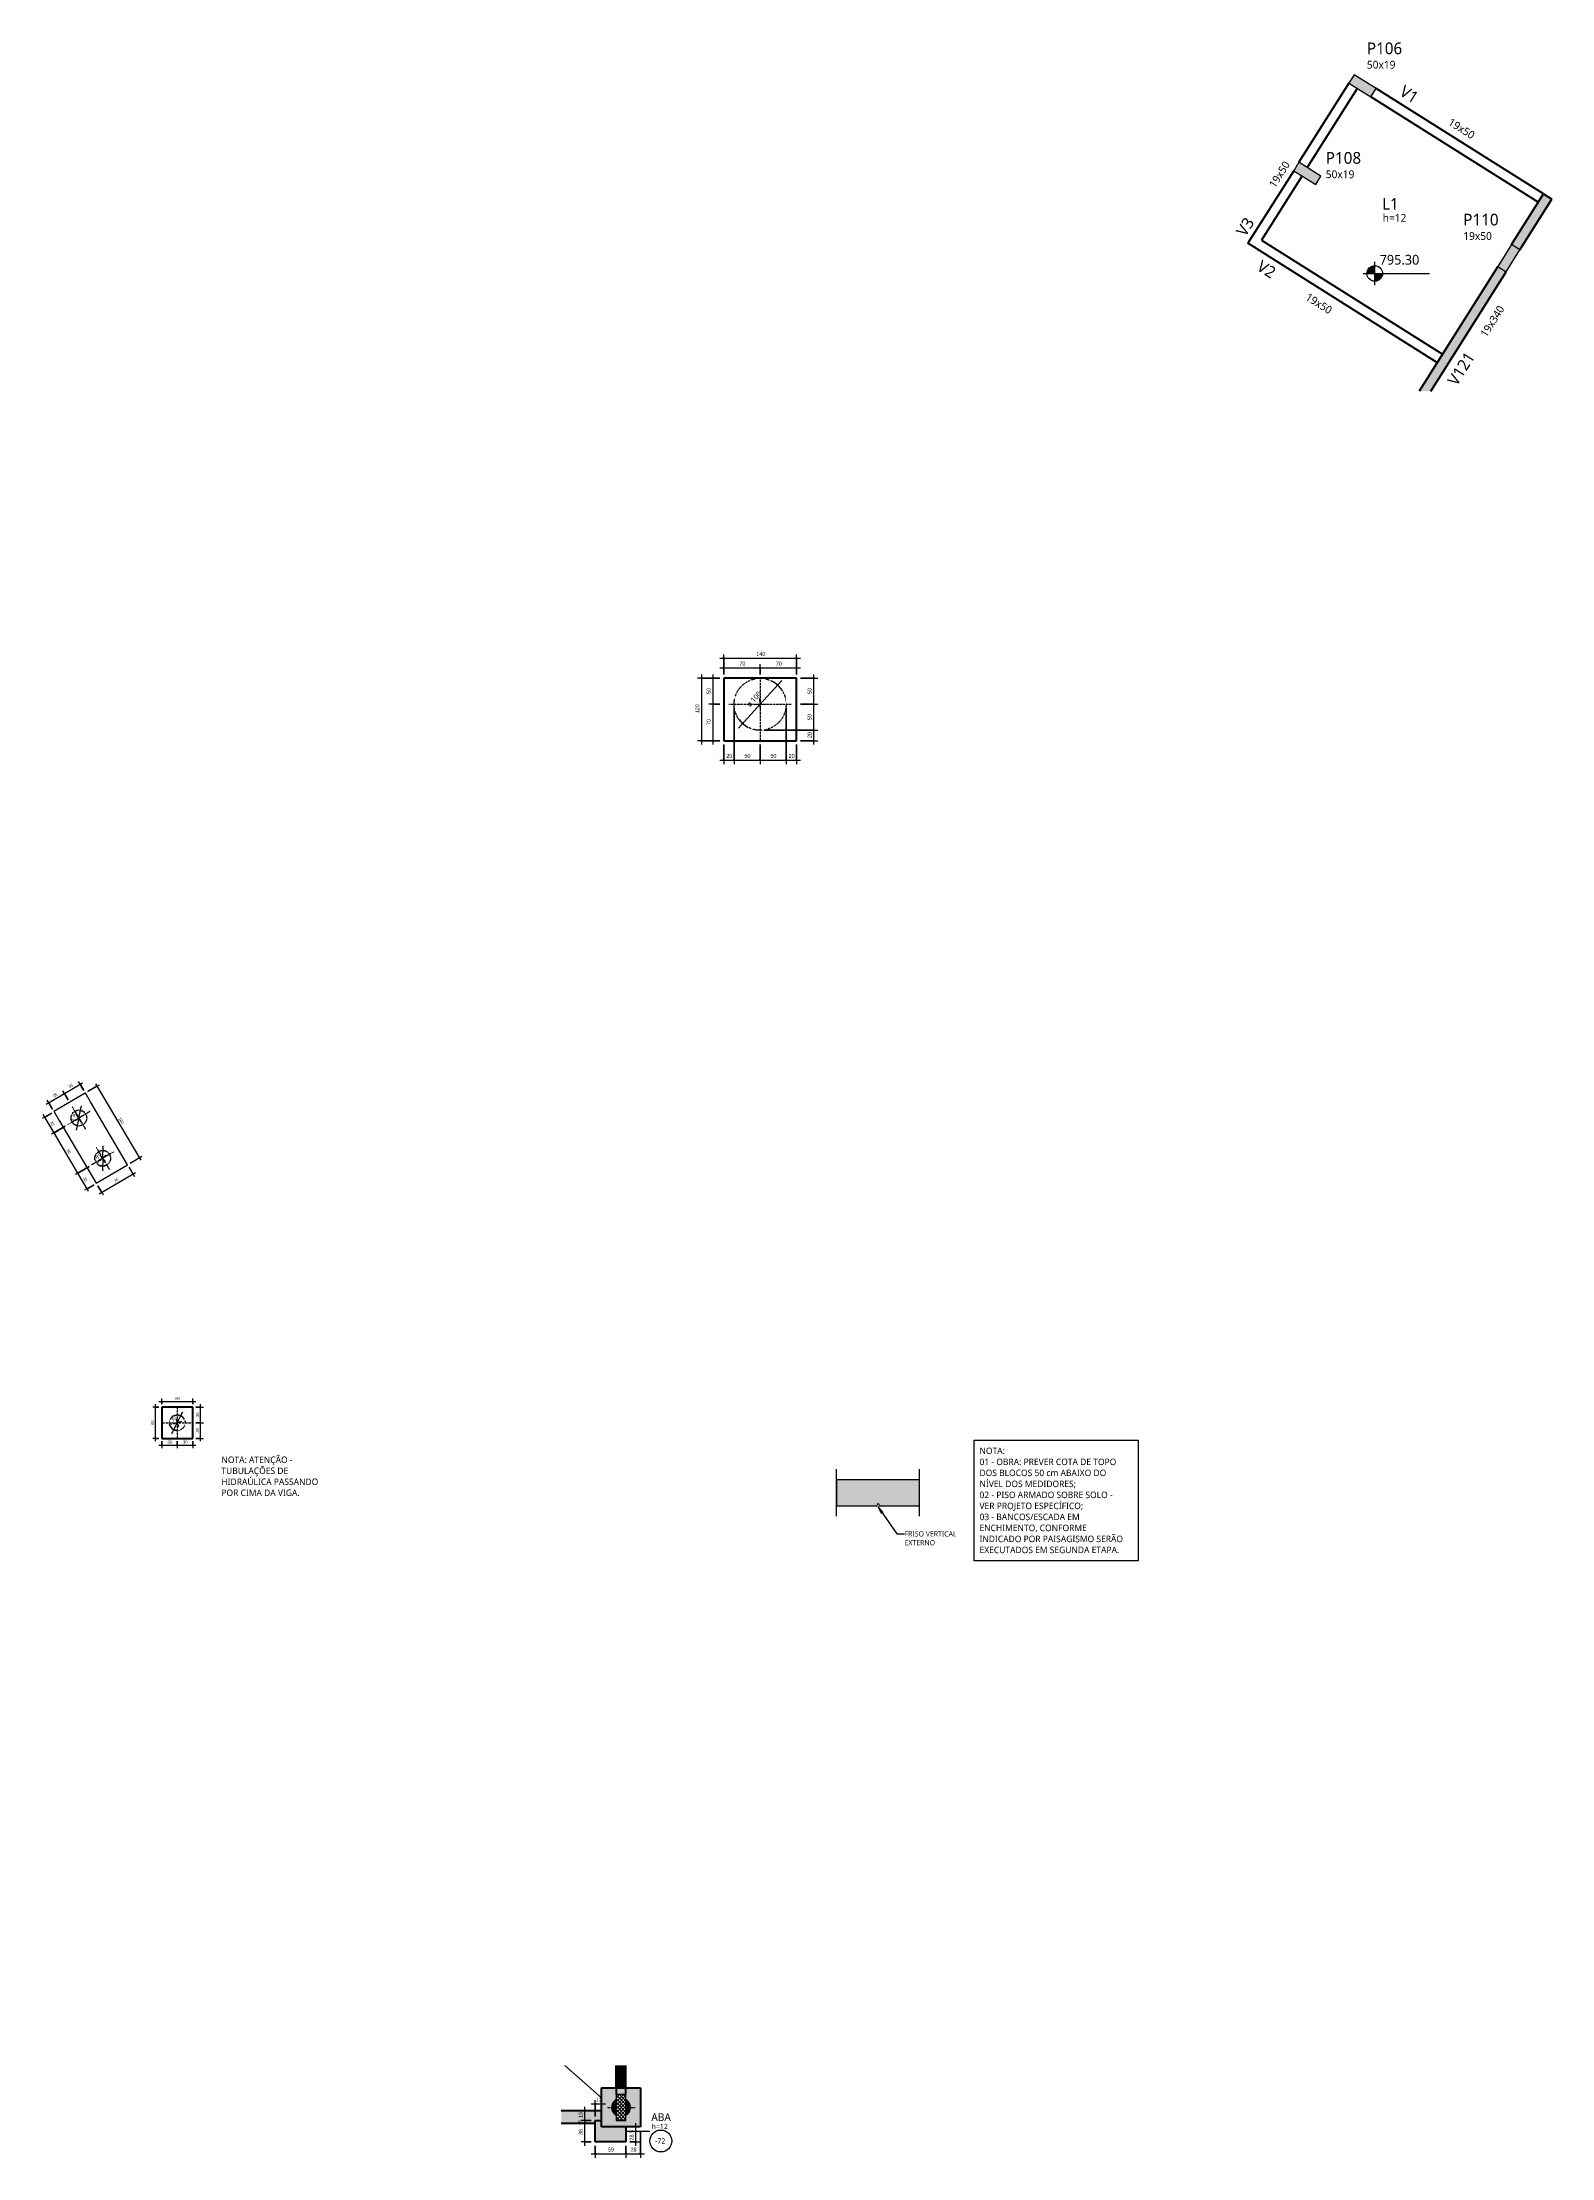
# Model space of a CAD drawing. Extents: x -2131 to 52870, y -3196 to 88043.
# Drawn here: x 49966 to 52870, y -988 to 3080 of the extents above; entities that cross this region are included whole.
import ezdxf

# ---------------------------------------------------------------- set-up
doc = ezdxf.new("R2010")
doc.units = 0
doc.linetypes.add('Hidden', pattern=[0.714375, 0.47625, -0.238125])
doc.linetypes.add('Traço', pattern=[0.635, 0.3175, -0.3175])
for name, color, linetype, lineweight in [('A-ANNO-DIMS', 7, 'Continuous', 9), ('A-ANNO-DIMS-37', 7, 'Continuous', 9), ('A-ANNO-DIMS-50', 7, 'Continuous', 9), ('A-DETL-GENF', 7, 'Continuous', 18), ('A-FLOR', 7, 'Continuous', 25), ('A-FLOR-IDEN', 7, 'Continuous', 9), ('G-ANNO-DIMS', 7, 'Continuous', 9), ('G-ANNO-TEXT', 7, 'Continuous', 9), ('S-BEAM', 7, 'Continuous', 25), ('S-BEAM-HDLN', 7, 'Traço', 25), ('S-BEAM-IDEN', 7, 'Continuous', 9), ('S-COLS-IDEN', 7, 'Continuous', 9), ('S-FNDN', 7, 'Continuous', 25), ('S-FNDN-HDLN', 7, 'Traço', 18)]:
    doc.layers.add(name, color=color, linetype=linetype, lineweight=lineweight)
doc.layers.add('A-DETL', color=7, linetype='Continuous', lineweight=18, true_color=0x00a600)
doc.styles.add('Fira Sans', font='', dxfattribs={"width": 0.9, "height": 7.5})
doc.styles.add('Fira Sans_6', font='', dxfattribs={"width": 0.9, "height": 5.55})
doc.styles.add('Gadugi', font='gadugi.ttf', dxfattribs={"height": 15})
doc.styles.add('Gadugi_1', font='gadugi.ttf', dxfattribs={"height": 12.5})
doc.styles.add('Gadugi_10', font='gadugi.ttf', dxfattribs={"height": 7.4})
doc.styles.add('Gadugi_3', font='gadugi.ttf', dxfattribs={"height": 10})
doc.styles.add('Gadugi_6', font='gadugi.ttf', dxfattribs={"height": 22.5})
doc.styles.add('Gadugi_8', font='gadugi.ttf', dxfattribs={"height": 18.75})
doc.styles.get('Fira Sans').set_extended_font_data('Fira Sans')
doc.styles.get('Fira Sans_6').set_extended_font_data('Fira Sans')
doc.dimstyles.new('PED_1_5mm_ESQ_1', dxfattribs={"dimscale": 30.48, "dimtxt": 10.229846, "dimasz": 0.328084, "dimexe": 0.246063, "dimexo": 0.246063, "dimgap": 0.049213, "dimtad": 1, "dimdec": 1, "dimrnd": 0.5, "dimdsep": 46, "dimtxsty": 'Fira Sans', "dimblk1": 'DOTSMALL', "dimblk2": 'DOTSMALL', "dimsah": 1, "dimcen": 0.09, "dimdle": 0.246063, "dimazin": 0, "dimtfac": 1, "dimtdec": 4, "dimtix": 1, "dimtmove": 0, "dimatfit": 3, "dimfxl": 1, "dimtvp": 1, "dimtolj": 1, "dimtzin": 0, "dimarcsym": 2})
doc.dimstyles.new('PED_1_5mm_ESQ_2', dxfattribs={"dimscale": 30.48, "dimtxt": 10.229846, "dimasz": 0.328084, "dimexe": 0.246063, "dimexo": 0.246063, "dimgap": 0.049213, "dimtad": 1, "dimdec": 1, "dimrnd": 0.5, "dimdsep": 46, "dimtxsty": 'Fira Sans', "dimblk1": 'DOTSMALL', "dimblk2": 'DOTSMALL', "dimsah": 1, "dimcen": 0.09, "dimdle": 0.246063, "dimazin": 0, "dimtfac": 1, "dimtdec": 4, "dimtix": 1, "dimtmove": 2, "dimatfit": 3, "dimfxl": 1, "dimtvp": 1, "dimtolj": 1, "dimtzin": 0, "dimarcsym": 2})
doc.dimstyles.new('PED_1_5mm_ESQ_8', dxfattribs={"dimscale": 30.48, "dimtxt": 7.570086, "dimasz": 0.242782, "dimexe": 0.182087, "dimexo": 0.182087, "dimgap": 0.036417, "dimtad": 1, "dimdec": 1, "dimrnd": 0.5, "dimdsep": 46, "dimtxsty": 'Fira Sans_6', "dimblk1": 'DOTSMALL', "dimblk2": 'DOTSMALL', "dimsah": 1, "dimcen": 0.09, "dimdle": 0.182087, "dimazin": 0, "dimtfac": 1, "dimtdec": 4, "dimtix": 1, "dimtmove": 0, "dimatfit": 3, "dimfxl": 1, "dimtvp": 1, "dimtolj": 1, "dimtzin": 0, "dimarcsym": 2})
doc.dimstyles.new('PED_Diâmetro_-_2_5_mm_GADUGI', dxfattribs={"dimscale": 30.48, "dimtxt": 10.371623, "dimasz": 0.328084, "dimexe": 0.393701, "dimexo": 0, "dimgap": 0.246063, "dimtad": 1, "dimjust": 3, "dimrnd": 0.01, "dimdsep": 46, "dimtxsty": 'Gadugi_3', "dimblk1": 'DOTSMALL', "dimblk2": 'DOTSMALL', "dimsah": 1, "dimcen": 0.09, "dimdle": 0.393701, "dimazin": 0, "dimtfac": 1, "dimtdec": 4, "dimtix": 1, "dimtmove": 0, "dimatfit": 2, "dimfxl": 1, "dimtvp": 1, "dimtolj": 1, "dimtzin": 0, "dimarcsym": 2})
doc.dimstyles.new('PED_Diâmetro_-_2_5_mm_GADUGI_2', dxfattribs={"dimscale": 30.48, "dimtxt": 7.675001, "dimasz": 0.242782, "dimexe": 0.291339, "dimexo": 0, "dimgap": 0.182087, "dimtad": 1, "dimjust": 3, "dimrnd": 0.01, "dimdsep": 46, "dimtxsty": 'Gadugi_10', "dimblk1": 'DOTSMALL', "dimblk2": 'DOTSMALL', "dimsah": 1, "dimcen": 0.09, "dimdle": 0.291339, "dimazin": 0, "dimtfac": 1, "dimtdec": 4, "dimtix": 1, "dimtmove": 0, "dimatfit": 2, "dimfxl": 1, "dimtvp": 1, "dimtolj": 1, "dimtzin": 0, "dimarcsym": 2})

msp = doc.modelspace()

# ---------------------------------------------------------------- texts
at = {"layer": 'A-FLOR-IDEN', "attachment_point": 1}
for s, insert, char_height, width, style in [('L1', (52543.383, 2780.926), 22.5, 39.08227, 'Gadugi_6'), ('h=12', (52544.555, 2750.213), 15, 59.5253, 'Gadugi'), ('ABA', (51137.549, -901.989), 15, 47.70041, 'Gadugi'), ('h=12', (51138.33, -922.465), 10, 39.68353, 'Gadugi_3'), ('-72', (51144.946, -950.375), 10, 25.25316, 'Gadugi_3')]:
    msp.add_mtext(s, dxfattribs=dict(at, insert=insert, char_height=char_height, width=width, style=style))
at = {"layer": 'G-ANNO-DIMS', "insert": (52538.685, 2671.54), "char_height": 18.75, "width": 91.9378, "attachment_point": 1, "line_spacing_factor": 1.02016, "style": 'Gadugi_8'}
msp.add_mtext('795.30', dxfattribs=at)
at = {"layer": 'G-ANNO-TEXT', "color": 1, "true_color": 0xff0000, "char_height": 12.5, "attachment_point": 1, "style": 'Gadugi_1'}
for s, insert, width in [('NOTA:', (51768.924, 377.989), 61.32909), ('TUBULAÇÕES DE ', (50310.499, 339.678), 164.74678), ('NOTA: ATENÇÃO - ', (50310.499, 360.845), 182.38391), ('01 - OBRA: PREVER COTA DE TOPO ', (51768.924, 356.823), 340.31634), ('DOS BLOCOS 50 cm ABAIXO DO ', (51768.924, 335.656), 312.25728), ('HIDRAÚLICA PASSANDO ', (50310.499, 318.511), 239.70456), ('POR CIMA DA VIGA.', (50310.499, 297.345), 190.40078), ('02 - PISO ARMADO SOBRE SOLO - ', (51768.924, 293.323), 333.502), ('NÍVEL DOS MEDIDORES;', (51768.924, 314.489), 230.48516), ('VER PROJETO ESPECÍFICO;', (51768.924, 272.156), 248.92397), ('03 - BANCOS/ESCADA EM ', (51768.924, 250.989), 253.73409), ('INDICADO POR PAISAGISMO SERÃO ', (51768.924, 208.656), 351.94081), ('ENCHIMENTO, CONFORME ', (51768.924, 229.823), 265.35856), ('EXECUTADOS EM SEGUNDA ETAPA.', (51768.924, 187.489), 337.91128)]:
    msp.add_mtext(s, dxfattribs=dict(at, insert=insert, width=width))
at = {"layer": 'G-ANNO-TEXT', "char_height": 10, "attachment_point": 1, "style": 'Gadugi_3'}
for s, insert, width in [('FRISO VERTICAL', (51624.698, 217.059), 123.86072), ('EXTERNO', (51624.698, 200.192), 72.95356)]:
    msp.add_mtext(s, dxfattribs=dict(at, insert=insert, width=width))
at = {"layer": 'S-BEAM-IDEN', "attachment_point": 1}
for s, insert, char_height, width, rotation, style in [('V1', (52587.087, 2999.043), 22.5, 45.09492, 327.814712, 'Gadugi_6'), ('19x50', (52676.994, 2935.483), 15, 67.34175, 327.814712, 'Gadugi'), ('19x50', (52324.942, 2807.059), 15, 67.34175, 57.814714, 'Gadugi'), ('V3', (52261.382, 2717.153), 22.5, 45.09492, 57.814714, 'Gadugi_6'), ('V2', (52312.573, 2662.594), 22.5, 45.09492, 327.814712, 'Gadugi_6'), ('19x50', (52402.48, 2599.034), 15, 67.34175, 327.814712, 'Gadugi'), ('19x340', (52731.55, 2519.916), 15, 81.17086, 57.814712, 'Gadugi'), ('V121', (52667.99, 2430.009), 22.5, 87.18352, 57.814712, 'Gadugi_6')]:
    msp.add_mtext(s, dxfattribs=dict(at, insert=insert, char_height=char_height, width=width, rotation=rotation, style=style))
at = {"layer": 'S-COLS-IDEN', "attachment_point": 1}
for s, insert, char_height, width, style in [('P106', (52514.114, 3079.984), 22.5, 84.77845, 'Gadugi_6'), ('50x19', (52514.114, 3044.749), 15, 67.34175, 'Gadugi'), ('P108', (52435.073, 2869.283), 22.5, 84.77845, 'Gadugi_6'), ('50x19', (52435.073, 2834.049), 15, 67.34175, 'Gadugi'), ('P110', (52699.572, 2750.642), 22.5, 84.77845, 'Gadugi_6'), ('19x50', (52699.572, 2715.408), 15, 67.34175, 'Gadugi')]:
    msp.add_mtext(s, dxfattribs=dict(at, insert=insert, char_height=char_height, width=width, style=style))

# ---------------------------------------------------------------- blocks, each defined once
blk = doc.blocks.new('PED_BLRET-1EST_R01_2019 - 75x75x65-3763687-DT C 003 - DETALHE BL135')
at = {"layer": 'S-FNDN', "linetype": 'Hidden', "lineweight": 18}
for p, q in [((-27.5, 0), (-9.5, 0)), ((9.5, 0), (27.5, 0))]:
    blk.add_line(p, q, dxfattribs=at)
at = {"layer": 'S-FNDN-HDLN'}
for start, end in [(123.1525, 236.8475), (360, 56.7831), (303.2169, 360)]:
    blk.add_arc((0, 0), 17.5, start, end, dxfattribs=at)
blk = doc.blocks.new('PED_BLRET-1EST_EXCENTRICA_R01_2019 - 140x120x110-3841338-DT09 - BL1100 _TERREO_')
at = {"layer": 'S-FNDN', "linetype": 'Hidden', "lineweight": 18}
for p, q in [((0, 50), (0, -70)), ((-60, 0), (60, 0))]:
    blk.add_line(p, q, dxfattribs=at)
at = {"layer": 'S-FNDN-HDLN'}
blk.add_circle((0, 0), 50, dxfattribs=at)
blk = doc.blocks.new('PED_TAG_LAJE_R03 - TÍTULO_ESPESSURA_REBAIXO-2582888-DT C 003 - DETALHE BL135')
at = {"layer": 'A-FLOR-IDEN'}
blk.add_circle((-0.108, -0.761), 0.421, dxfattribs=at)
blk = doc.blocks.new('DIMBLOCK739-DT C 003 - DETALHE BL135')
at = {"layer": 'A-ANNO-DIMS-50', "transparency": 16777216}
h = blk.add_hatch(color=256, dxfattribs=at)
edge = h.paths.add_edge_path(flags=0)
edge.add_arc((51009.9, -920.9), 1.25, 0, 360)
h = blk.add_hatch(color=256, dxfattribs=at)
edge = h.paths.add_edge_path(flags=0)
edge.add_arc((51009.9, -956.9), 1.25, 0, 360)
for p, q in [((51015.7, -920.9), (51002.4, -920.9)), ((51009.9, -964.4), (51009.9, -920.9)), ((51009.9, -920.9), (51015.7, -920.9)), ((51022.2, -956.9), (51002.4, -956.9)), ((51009.9, -956.9), (51022.2, -956.9))]:
    blk.add_line(p, q, dxfattribs=at)
for centre in [(51009.9, -920.9), (51009.9, -956.9)]:
    blk.add_circle(centre, 1.25, dxfattribs=at)
at = {"layer": 'A-ANNO-DIMS-50', "color": 0, "transparency": 16777216, "insert": (50998.1, -943.9), "char_height": 7.5, "width": 11.961, "attachment_point": 1, "rotation": 90, "line_spacing_factor": 1.049215, "style": 'Fira Sans'}
blk.add_mtext('36', dxfattribs=at)
blk = doc.blocks.new('_DotSmall')
at = {"color": 0, "linetype": 'ByBlock', "const_width": 0.5}
blk.add_lwpolyline([(-0.0625, 0, 1), (0.0625, 0, 1)], format="xyb", close=True, dxfattribs=at)
blk = doc.blocks.new('DIMBLOCK740-DT C 003 - DETALHE BL135')
at = {"layer": 'A-ANNO-DIMS-50', "transparency": 16777216}
h = blk.add_hatch(color=256, dxfattribs=at)
edge = h.paths.add_edge_path(flags=0)
edge.add_arc((51009.9, -915.9), 1.25, 0, 360)
h = blk.add_hatch(color=256, dxfattribs=at)
edge = h.paths.add_edge_path(flags=0)
edge.add_arc((51009.9, -920.9), 1.25, 0, 360)
for p, q in [((51022.2, -915.9), (51002.4, -915.9)), ((51015.7, -920.9), (51002.4, -920.9)), ((51009.9, -920.9), (51009.9, -915.9)), ((51009.9, -915.9), (51022.2, -915.9)), ((51009.9, -920.9), (51015.7, -920.9))]:
    blk.add_line(p, q, dxfattribs=at)
for centre in [(51009.9, -915.9), (51009.9, -920.9)]:
    blk.add_circle(centre, 1.25, dxfattribs=at)
at = {"layer": 'A-ANNO-DIMS-50', "color": 0, "transparency": 16777216, "insert": (50998.1, -920.8), "char_height": 7.5, "width": 5.823, "attachment_point": 1, "rotation": 90, "line_spacing_factor": 1.049215, "style": 'Fira Sans'}
blk.add_mtext('5', dxfattribs=at)
blk = doc.blocks.new('DIMBLOCK741-DT C 003 - DETALHE BL135')
at = {"layer": 'A-ANNO-DIMS-50', "transparency": 16777216}
h = blk.add_hatch(color=256, dxfattribs=at)
edge = h.paths.add_edge_path(flags=0)
edge.add_arc((51009.9, -896.9), 1.25, 0, 360)
h = blk.add_hatch(color=256, dxfattribs=at)
edge = h.paths.add_edge_path(flags=0)
edge.add_arc((51009.9, -915.9), 1.25, 0, 360)
for p, q in [((51009.9, -915.9), (51009.9, -889.4)), ((51015.7, -896.9), (51002.4, -896.9)), ((51022.2, -915.9), (51002.4, -915.9)), ((51009.9, -896.9), (51015.7, -896.9)), ((51009.9, -915.9), (51022.2, -915.9))]:
    blk.add_line(p, q, dxfattribs=at)
for centre in [(51009.9, -896.9), (51009.9, -915.9)]:
    blk.add_circle(centre, 1.25, dxfattribs=at)
at = {"layer": 'A-ANNO-DIMS-50', "color": 0, "transparency": 16777216, "insert": (50998.1, -911.1), "char_height": 7.5, "width": 11.174, "attachment_point": 1, "rotation": 90, "line_spacing_factor": 1.049215, "style": 'Fira Sans'}
blk.add_mtext('19', dxfattribs=at)
blk = doc.blocks.new('DIMBLOCK742-DT C 003 - DETALHE BL135')
at = {"layer": 'A-ANNO-DIMS-50', "transparency": 16777216}
h = blk.add_hatch(color=256, dxfattribs=at)
edge = h.paths.add_edge_path(flags=0)
edge.add_arc((51029.7, -884.2), 1.25, 0, 360)
h = blk.add_hatch(color=256, dxfattribs=at)
edge = h.paths.add_edge_path(flags=0)
edge.add_arc((51041.7, -884.2), 1.25, 0, 360)
for p, q in [((51022.2, -884.2), (51049.2, -884.2)), ((51029.7, -908.4), (51029.7, -876.7)), ((51029.7, -884.2), (51029.7, -908.4)), ((51041.7, -889.9), (51041.7, -876.7)), ((51041.7, -884.2), (51041.7, -889.9))]:
    blk.add_line(p, q, dxfattribs=at)
for centre in [(51029.7, -884.2), (51041.7, -884.2)]:
    blk.add_circle(centre, 1.25, dxfattribs=at)
at = {"layer": 'A-ANNO-DIMS-50', "color": 0, "transparency": 16777216, "insert": (51031.2, -872.3), "char_height": 7.5, "width": 10.702, "attachment_point": 1, "line_spacing_factor": 1.049215, "style": 'Fira Sans'}
blk.add_mtext('12', dxfattribs=at)
blk = doc.blocks.new('DIMBLOCK743-DT C 003 - DETALHE BL135')
at = {"layer": 'A-ANNO-DIMS-50', "transparency": 16777216}
h = blk.add_hatch(color=256, dxfattribs=at)
edge = h.paths.add_edge_path(flags=0)
edge.add_arc((51029.7, -980), 1.25, 0, 360)
h = blk.add_hatch(color=256, dxfattribs=at)
edge = h.paths.add_edge_path(flags=0)
edge.add_arc((51088.7, -980), 1.25, 0, 360)
for p, q in [((51029.7, -964.4), (51029.7, -987.5)), ((51029.7, -980), (51029.7, -964.4)), ((51088.7, -964.4), (51088.7, -987.5)), ((51088.7, -980), (51088.7, -964.4)), ((51022.2, -980), (51088.7, -980))]:
    blk.add_line(p, q, dxfattribs=at)
for centre in [(51029.7, -980), (51088.7, -980)]:
    blk.add_circle(centre, 1.25, dxfattribs=at)
at = {"layer": 'A-ANNO-DIMS-50', "color": 0, "transparency": 16777216, "insert": (51054.2, -968.1), "char_height": 7.5, "width": 11.961, "attachment_point": 1, "line_spacing_factor": 1.049215, "style": 'Fira Sans'}
blk.add_mtext('59', dxfattribs=at)
blk = doc.blocks.new('DIMBLOCK744-DT C 003 - DETALHE BL135')
at = {"layer": 'A-ANNO-DIMS-50', "transparency": 16777216}
h = blk.add_hatch(color=256, dxfattribs=at)
edge = h.paths.add_edge_path(flags=0)
edge.add_arc((51088.7, -980), 1.25, 0, 360)
h = blk.add_hatch(color=256, dxfattribs=at)
edge = h.paths.add_edge_path(flags=0)
edge.add_arc((51116.7, -980), 1.25, 0, 360)
for p, q in [((51088.7, -964.4), (51088.7, -987.5)), ((51088.7, -980), (51088.7, -964.4)), ((51116.7, -935.9), (51116.7, -987.5)), ((51116.7, -980), (51116.7, -935.9)), ((51088.7, -980), (51124.2, -980))]:
    blk.add_line(p, q, dxfattribs=at)
for centre in [(51088.7, -980), (51116.7, -980)]:
    blk.add_circle(centre, 1.25, dxfattribs=at)
at = {"layer": 'A-ANNO-DIMS-50', "color": 0, "transparency": 16777216, "insert": (51097.7, -968.1), "char_height": 7.5, "width": 11.961, "attachment_point": 1, "line_spacing_factor": 1.049215, "style": 'Fira Sans'}
blk.add_mtext('28', dxfattribs=at)
blk = doc.blocks.new('DIMBLOCK745-DT C 003 - DETALHE BL135')
at = {"layer": 'A-ANNO-DIMS-50', "transparency": 16777216}
h = blk.add_hatch(color=256, dxfattribs=at)
edge = h.paths.add_edge_path(flags=0)
edge.add_arc((51107.6, -928.4), 1.25, 0, 360)
h = blk.add_hatch(color=256, dxfattribs=at)
edge = h.paths.add_edge_path(flags=0)
edge.add_arc((51107.6, -956.9), 1.25, 0, 360)
for p, q in [((51113.4, -928.4), (51100.1, -928.4)), ((51107.6, -964.4), (51107.6, -920.9)), ((51107.6, -928.4), (51113.4, -928.4)), ((51096.2, -956.9), (51115.1, -956.9)), ((51107.6, -956.9), (51096.2, -956.9))]:
    blk.add_line(p, q, dxfattribs=at)
for centre in [(51107.6, -928.4), (51107.6, -956.9)]:
    blk.add_circle(centre, 1.25, dxfattribs=at)
at = {"layer": 'A-ANNO-DIMS-50', "color": 0, "transparency": 16777216, "insert": (51095.8, -954.5), "char_height": 7.5, "width": 20.617, "attachment_point": 1, "rotation": 90, "line_spacing_factor": 1.049215, "style": 'Fira Sans'}
blk.add_mtext('28.5', dxfattribs=at)
blk = doc.blocks.new('DIMBLOCK746-DT09 - BL1100 _TERREO_')
at = {"layer": 'A-ANNO-DIMS-50', "transparency": 16777216}
h = blk.add_hatch(color=256, dxfattribs=at)
edge = h.paths.add_edge_path(flags=0)
edge.add_arc((51276.9, 1895.8), 1.25, 0, 360)
h = blk.add_hatch(color=256, dxfattribs=at)
edge = h.paths.add_edge_path(flags=0)
edge.add_arc((51416.9, 1895.8), 1.25, 0, 360)
for p, q in [((51269.4, 1895.8), (51424.4, 1895.8)), ((51276.9, 1864.9), (51276.9, 1903.3)), ((51276.9, 1895.8), (51276.9, 1864.9)), ((51416.9, 1864.9), (51416.9, 1903.3)), ((51416.9, 1895.8), (51416.9, 1864.9))]:
    blk.add_line(p, q, dxfattribs=at)
for centre in [(51276.9, 1895.8), (51416.9, 1895.8)]:
    blk.add_circle(centre, 1.25, dxfattribs=at)
at = {"layer": 'A-ANNO-DIMS-50', "color": 0, "transparency": 16777216, "insert": (51339.6, 1907.7), "char_height": 7.5, "width": 17.627, "attachment_point": 1, "line_spacing_factor": 1.049215, "style": 'Fira Sans'}
blk.add_mtext('140', dxfattribs=at)
blk = doc.blocks.new('DIMBLOCK747-DT09 - BL1100 _TERREO_')
at = {"layer": 'A-ANNO-DIMS-50', "transparency": 16777216}
h = blk.add_hatch(color=256, dxfattribs=at)
edge = h.paths.add_edge_path(flags=0)
edge.add_arc((51276.9, 1877.3), 1.25, 0, 360)
h = blk.add_hatch(color=256, dxfattribs=at)
edge = h.paths.add_edge_path(flags=0)
edge.add_arc((51346.9, 1877.3), 1.25, 0, 360)
for p, q in [((51269.4, 1877.3), (51346.9, 1877.3)), ((51276.9, 1864.9), (51276.9, 1884.8)), ((51276.9, 1877.3), (51276.9, 1864.9)), ((51346.9, 1864.9), (51346.9, 1884.8)), ((51346.9, 1877.3), (51346.9, 1864.9))]:
    blk.add_line(p, q, dxfattribs=at)
for centre in [(51276.9, 1877.3), (51346.9, 1877.3)]:
    blk.add_circle(centre, 1.25, dxfattribs=at)
at = {"layer": 'A-ANNO-DIMS-50', "color": 0, "transparency": 16777216, "insert": (51307.1, 1889.2), "char_height": 7.5, "width": 11.646, "attachment_point": 1, "line_spacing_factor": 1.049215, "style": 'Fira Sans'}
blk.add_mtext('70', dxfattribs=at)
blk = doc.blocks.new('DIMBLOCK748-DT09 - BL1100 _TERREO_')
at = {"layer": 'A-ANNO-DIMS-50', "transparency": 16777216}
h = blk.add_hatch(color=256, dxfattribs=at)
edge = h.paths.add_edge_path(flags=0)
edge.add_arc((51346.9, 1877.3), 1.25, 0, 360)
h = blk.add_hatch(color=256, dxfattribs=at)
edge = h.paths.add_edge_path(flags=0)
edge.add_arc((51416.9, 1877.3), 1.25, 0, 360)
for p, q in [((51346.9, 1864.9), (51346.9, 1884.8)), ((51346.9, 1877.3), (51424.4, 1877.3)), ((51346.9, 1877.3), (51346.9, 1864.9)), ((51416.9, 1864.9), (51416.9, 1884.8)), ((51416.9, 1877.3), (51416.9, 1864.9))]:
    blk.add_line(p, q, dxfattribs=at)
for centre in [(51346.9, 1877.3), (51416.9, 1877.3)]:
    blk.add_circle(centre, 1.25, dxfattribs=at)
at = {"layer": 'A-ANNO-DIMS-50', "color": 0, "transparency": 16777216, "insert": (51377.1, 1889.2), "char_height": 7.5, "width": 11.646, "attachment_point": 1, "line_spacing_factor": 1.049215, "style": 'Fira Sans'}
blk.add_mtext('70', dxfattribs=at)
blk = doc.blocks.new('DIMBLOCK749-DT09 - BL1100 _TERREO_')
at = {"layer": 'A-ANNO-DIMS-50', "transparency": 16777216}
h = blk.add_hatch(color=256, dxfattribs=at)
edge = h.paths.add_edge_path(flags=0)
edge.add_arc((51234.1, 1857.4), 1.25, 0, 360)
h = blk.add_hatch(color=256, dxfattribs=at)
edge = h.paths.add_edge_path(flags=0)
edge.add_arc((51234.1, 1737.4), 1.25, 0, 360)
for p, q in [((51269.4, 1857.4), (51226.6, 1857.4)), ((51234.1, 1864.9), (51234.1, 1729.9)), ((51234.1, 1857.4), (51269.4, 1857.4)), ((51269.4, 1737.4), (51226.6, 1737.4)), ((51234.1, 1737.4), (51269.4, 1737.4))]:
    blk.add_line(p, q, dxfattribs=at)
for centre in [(51234.1, 1857.4), (51234.1, 1737.4)]:
    blk.add_circle(centre, 1.25, dxfattribs=at)
at = {"layer": 'A-ANNO-DIMS-50', "color": 0, "transparency": 16777216, "insert": (51222.3, 1790.2), "char_height": 7.5, "width": 17.155, "attachment_point": 1, "rotation": 90, "line_spacing_factor": 1.049215, "style": 'Fira Sans'}
blk.add_mtext('120', dxfattribs=at)
blk = doc.blocks.new('DIMBLOCK750-DT09 - BL1100 _TERREO_')
at = {"layer": 'A-ANNO-DIMS-50', "transparency": 16777216}
h = blk.add_hatch(color=256, dxfattribs=at)
edge = h.paths.add_edge_path(flags=0)
edge.add_arc((51256, 1857.4), 1.25, 0, 360)
h = blk.add_hatch(color=256, dxfattribs=at)
edge = h.paths.add_edge_path(flags=0)
edge.add_arc((51256, 1807.4), 1.25, 0, 360)
for p, q in [((51269.4, 1857.4), (51248.5, 1857.4)), ((51256, 1864.9), (51256, 1807.4)), ((51256, 1857.4), (51269.4, 1857.4)), ((51269.4, 1807.4), (51248.5, 1807.4)), ((51256, 1807.4), (51269.4, 1807.4))]:
    blk.add_line(p, q, dxfattribs=at)
for centre in [(51256, 1857.4), (51256, 1807.4)]:
    blk.add_circle(centre, 1.25, dxfattribs=at)
at = {"layer": 'A-ANNO-DIMS-50', "color": 0, "transparency": 16777216, "insert": (51244.1, 1827.2), "char_height": 7.5, "width": 12.276, "attachment_point": 1, "rotation": 90, "line_spacing_factor": 1.049215, "style": 'Fira Sans'}
blk.add_mtext('50', dxfattribs=at)
blk = doc.blocks.new('DIMBLOCK751-DT09 - BL1100 _TERREO_')
at = {"layer": 'A-ANNO-DIMS-50', "transparency": 16777216}
h = blk.add_hatch(color=256, dxfattribs=at)
edge = h.paths.add_edge_path(flags=0)
edge.add_arc((51256, 1807.4), 1.25, 0, 360)
h = blk.add_hatch(color=256, dxfattribs=at)
edge = h.paths.add_edge_path(flags=0)
edge.add_arc((51256, 1737.4), 1.25, 0, 360)
for p, q in [((51269.4, 1807.4), (51248.5, 1807.4)), ((51256, 1807.4), (51256, 1729.9)), ((51256, 1807.4), (51269.4, 1807.4)), ((51269.4, 1737.4), (51248.5, 1737.4)), ((51256, 1737.4), (51269.4, 1737.4))]:
    blk.add_line(p, q, dxfattribs=at)
for centre in [(51256, 1807.4), (51256, 1737.4)]:
    blk.add_circle(centre, 1.25, dxfattribs=at)
at = {"layer": 'A-ANNO-DIMS-50', "color": 0, "transparency": 16777216, "insert": (51244.1, 1767.5), "char_height": 7.5, "width": 11.646, "attachment_point": 1, "rotation": 90, "line_spacing_factor": 1.049215, "style": 'Fira Sans'}
blk.add_mtext('70', dxfattribs=at)
blk = doc.blocks.new('DIMBLOCK752-DT09 - BL1100 _TERREO_')
at = {"layer": 'A-ANNO-DIMS-50', "transparency": 16777216}
h = blk.add_hatch(color=256, dxfattribs=at)
edge = h.paths.add_edge_path(flags=0)
edge.add_arc((51276.9, 1699.9), 1.25, 0, 360)
h = blk.add_hatch(color=256, dxfattribs=at)
edge = h.paths.add_edge_path(flags=0)
edge.add_arc((51296.9, 1699.9), 1.25, 0, 360)
for p, q in [((51296.9, 1799.9), (51296.9, 1692.4)), ((51296.9, 1699.9), (51296.9, 1799.9)), ((51276.9, 1729.9), (51276.9, 1692.4)), ((51276.9, 1699.9), (51276.9, 1729.9)), ((51269.4, 1699.9), (51296.9, 1699.9))]:
    blk.add_line(p, q, dxfattribs=at)
for centre in [(51276.9, 1699.9), (51296.9, 1699.9)]:
    blk.add_circle(centre, 1.25, dxfattribs=at)
at = {"layer": 'A-ANNO-DIMS-50', "color": 0, "transparency": 16777216, "insert": (51281.9, 1711.8), "char_height": 7.5, "width": 12.118, "attachment_point": 1, "line_spacing_factor": 1.049215, "style": 'Fira Sans'}
blk.add_mtext('20', dxfattribs=at)
blk = doc.blocks.new('DIMBLOCK753-DT09 - BL1100 _TERREO_')
at = {"layer": 'A-ANNO-DIMS-50', "transparency": 16777216}
h = blk.add_hatch(color=256, dxfattribs=at)
edge = h.paths.add_edge_path(flags=0)
edge.add_arc((51296.9, 1699.9), 1.25, 0, 360)
h = blk.add_hatch(color=256, dxfattribs=at)
edge = h.paths.add_edge_path(flags=0)
edge.add_arc((51346.9, 1699.9), 1.25, 0, 360)
for p, q in [((51296.9, 1799.9), (51296.9, 1692.4)), ((51296.9, 1699.9), (51296.9, 1799.9)), ((51346.9, 1729.9), (51346.9, 1692.4)), ((51346.9, 1699.9), (51346.9, 1729.9)), ((51296.9, 1699.9), (51346.9, 1699.9))]:
    blk.add_line(p, q, dxfattribs=at)
for centre in [(51296.9, 1699.9), (51346.9, 1699.9)]:
    blk.add_circle(centre, 1.25, dxfattribs=at)
at = {"layer": 'A-ANNO-DIMS-50', "color": 0, "transparency": 16777216, "insert": (51316.8, 1711.8), "char_height": 7.5, "width": 12.276, "attachment_point": 1, "line_spacing_factor": 1.049215, "style": 'Fira Sans'}
blk.add_mtext('50', dxfattribs=at)
blk = doc.blocks.new('DIMBLOCK754-DT09 - BL1100 _TERREO_')
at = {"layer": 'A-ANNO-DIMS-50', "transparency": 16777216}
h = blk.add_hatch(color=256, dxfattribs=at)
edge = h.paths.add_edge_path(flags=0)
edge.add_arc((51346.9, 1699.9), 1.25, 0, 360)
h = blk.add_hatch(color=256, dxfattribs=at)
edge = h.paths.add_edge_path(flags=0)
edge.add_arc((51396.9, 1699.9), 1.25, 0, 360)
for p, q in [((51396.9, 1799.9), (51396.9, 1692.4)), ((51396.9, 1699.9), (51396.9, 1799.9)), ((51346.9, 1729.9), (51346.9, 1692.4)), ((51346.9, 1699.9), (51346.9, 1729.9)), ((51346.9, 1699.9), (51396.9, 1699.9))]:
    blk.add_line(p, q, dxfattribs=at)
for centre in [(51346.9, 1699.9), (51396.9, 1699.9)]:
    blk.add_circle(centre, 1.25, dxfattribs=at)
at = {"layer": 'A-ANNO-DIMS-50', "color": 0, "transparency": 16777216, "insert": (51366.8, 1711.8), "char_height": 7.5, "width": 12.276, "attachment_point": 1, "line_spacing_factor": 1.049215, "style": 'Fira Sans'}
blk.add_mtext('50', dxfattribs=at)
blk = doc.blocks.new('DIMBLOCK755-DT09 - BL1100 _TERREO_')
at = {"layer": 'A-ANNO-DIMS-50', "transparency": 16777216}
h = blk.add_hatch(color=256, dxfattribs=at)
edge = h.paths.add_edge_path(flags=0)
edge.add_arc((51396.9, 1699.9), 1.25, 0, 360)
h = blk.add_hatch(color=256, dxfattribs=at)
edge = h.paths.add_edge_path(flags=0)
edge.add_arc((51416.9, 1699.9), 1.25, 0, 360)
for p, q in [((51396.9, 1799.9), (51396.9, 1692.4)), ((51396.9, 1699.9), (51396.9, 1799.9)), ((51416.9, 1729.9), (51416.9, 1692.4)), ((51416.9, 1699.9), (51416.9, 1729.9)), ((51396.9, 1699.9), (51424.4, 1699.9))]:
    blk.add_line(p, q, dxfattribs=at)
for centre in [(51396.9, 1699.9), (51416.9, 1699.9)]:
    blk.add_circle(centre, 1.25, dxfattribs=at)
at = {"layer": 'A-ANNO-DIMS-50', "color": 0, "transparency": 16777216, "insert": (51401.9, 1711.8), "char_height": 7.5, "width": 12.118, "attachment_point": 1, "line_spacing_factor": 1.049215, "style": 'Fira Sans'}
blk.add_mtext('20', dxfattribs=at)
blk = doc.blocks.new('DIMBLOCK756-DT09 - BL1100 _TERREO_')
at = {"layer": 'A-ANNO-DIMS-50', "transparency": 16777216}
h = blk.add_hatch(color=256, dxfattribs=at)
edge = h.paths.add_edge_path(flags=0)
edge.add_arc((51450.2, 1757.4), 1.25, 0, 360)
h = blk.add_hatch(color=256, dxfattribs=at)
edge = h.paths.add_edge_path(flags=0)
edge.add_arc((51450.2, 1737.4), 1.25, 0, 360)
for p, q in [((51354.4, 1757.4), (51457.7, 1757.4)), ((51450.2, 1757.4), (51354.4, 1757.4)), ((51450.2, 1729.9), (51450.2, 1757.4)), ((51424.4, 1737.4), (51457.7, 1737.4)), ((51450.2, 1737.4), (51424.4, 1737.4))]:
    blk.add_line(p, q, dxfattribs=at)
for centre in [(51450.2, 1757.4), (51450.2, 1737.4)]:
    blk.add_circle(centre, 1.25, dxfattribs=at)
at = {"layer": 'A-ANNO-DIMS-50', "color": 0, "transparency": 16777216, "insert": (51438.3, 1742.3), "char_height": 7.5, "width": 12.118, "attachment_point": 1, "rotation": 90, "line_spacing_factor": 1.049215, "style": 'Fira Sans'}
blk.add_mtext('20', dxfattribs=at)
blk = doc.blocks.new('DIMBLOCK757-DT09 - BL1100 _TERREO_')
at = {"layer": 'A-ANNO-DIMS-50', "transparency": 16777216}
h = blk.add_hatch(color=256, dxfattribs=at)
edge = h.paths.add_edge_path(flags=0)
edge.add_arc((51450.2, 1807.4), 1.25, 0, 360)
h = blk.add_hatch(color=256, dxfattribs=at)
edge = h.paths.add_edge_path(flags=0)
edge.add_arc((51450.2, 1757.4), 1.25, 0, 360)
for p, q in [((51424.4, 1807.4), (51457.7, 1807.4)), ((51450.2, 1807.4), (51424.4, 1807.4)), ((51450.2, 1757.4), (51450.2, 1807.4)), ((51354.4, 1757.4), (51457.7, 1757.4)), ((51450.2, 1757.4), (51354.4, 1757.4))]:
    blk.add_line(p, q, dxfattribs=at)
for centre in [(51450.2, 1807.4), (51450.2, 1757.4)]:
    blk.add_circle(centre, 1.25, dxfattribs=at)
at = {"layer": 'A-ANNO-DIMS-50', "color": 0, "transparency": 16777216, "insert": (51438.3, 1777.2), "char_height": 7.5, "width": 12.276, "attachment_point": 1, "rotation": 90, "line_spacing_factor": 1.049215, "style": 'Fira Sans'}
blk.add_mtext('50', dxfattribs=at)
blk = doc.blocks.new('DIMBLOCK758-DT09 - BL1100 _TERREO_')
at = {"layer": 'A-ANNO-DIMS-50', "transparency": 16777216}
h = blk.add_hatch(color=256, dxfattribs=at)
edge = h.paths.add_edge_path(flags=0)
edge.add_arc((51450.2, 1857.4), 1.25, 0, 360)
h = blk.add_hatch(color=256, dxfattribs=at)
edge = h.paths.add_edge_path(flags=0)
edge.add_arc((51450.2, 1807.4), 1.25, 0, 360)
for p, q in [((51424.4, 1857.4), (51457.7, 1857.4)), ((51450.2, 1857.4), (51424.4, 1857.4)), ((51450.2, 1807.4), (51450.2, 1864.9)), ((51424.4, 1807.4), (51457.7, 1807.4)), ((51450.2, 1807.4), (51424.4, 1807.4))]:
    blk.add_line(p, q, dxfattribs=at)
for centre in [(51450.2, 1857.4), (51450.2, 1807.4)]:
    blk.add_circle(centre, 1.25, dxfattribs=at)
at = {"layer": 'A-ANNO-DIMS-50', "color": 0, "transparency": 16777216, "insert": (51438.3, 1827.2), "char_height": 7.5, "width": 12.276, "attachment_point": 1, "rotation": 90, "line_spacing_factor": 1.049215, "style": 'Fira Sans'}
blk.add_mtext('50', dxfattribs=at)
blk = doc.blocks.new('DIMBLOCK759-DT09 - BL1100 _TERREO_')
at = {"layer": 'A-ANNO-DIMS-50', "transparency": 16777216}
h = blk.add_hatch(color=256, dxfattribs=at)
edge = h.paths.add_edge_path(flags=0)
edge.add_arc((51380.7, 1844.2), 1.25, 0, 360)
h = blk.add_hatch(color=256, dxfattribs=at)
edge = h.paths.add_edge_path(flags=0)
edge.add_arc((51313.1, 1770.5), 1.25, 0, 360)
for p, q in [((51346.9, 1807.4), (51388.8, 1853)), ((51346.9, 1807.4), (51305, 1761.7)), ((51335.6, 1806.9), (51358.2, 1807.8)), ((51347.4, 1796.1), (51346.4, 1818.7))]:
    blk.add_line(p, q, dxfattribs=at)
for centre in [(51380.7, 1844.2), (51313.1, 1770.5)]:
    blk.add_circle(centre, 1.25, dxfattribs=at)
for start, end in [(33.6965, 61.1985), (213.6965, 241.1985)]:
    blk.add_arc((51346.9, 1807.4), 50, start, end, dxfattribs=at)
at = {"layer": 'A-ANNO-DIMS-50', "color": 0, "transparency": 16777216, "insert": (51319.9, 1808.3), "char_height": 10, "width": 42.235, "attachment_point": 1, "rotation": 47.4475, "line_spacing_factor": 1.02016, "style": 'Gadugi_3'}
blk.add_mtext('ø 100', dxfattribs=at)
blk = doc.blocks.new('Elevações de ponto - M_Cota de elevação - Alvo preenchido-10609-PL C 001 - FORMA DO TÉRREO Copy 1')
at = {"layer": 'G-ANNO-DIMS'}
h = blk.add_hatch(color=256, dxfattribs=at)
edge = h.paths.add_edge_path(flags=0)
edge.add_line((0, 0), (-0.2, 0))
edge.add_arc((0, 0), 0.2, 90, 180, ccw=False)
edge.add_line((0, 0.2), (0, 0))
h = blk.add_hatch(color=256, dxfattribs=at)
edge = h.paths.add_edge_path(flags=0)
edge.add_line((0, 0), (0.2, 0))
edge.add_arc((0, 0), 0.2, 270, 360, ccw=False)
edge.add_line((0, -0.2), (0, 0))
for p, q in [((-0.3, 0), (1.4, 0)), ((0, -0.3), (0, 0.3))]:
    blk.add_line(p, q, dxfattribs=at)
blk.add_circle((0, 0), 0.2, dxfattribs=at)
blk = doc.blocks.new('PED_BLRET-2EST_R01_2019 - 180x80x60 2-3763727-DT09 - BL230 _TERREO_')
at = {"layer": 'S-FNDN', "linetype": 'Hidden', "lineweight": 18}
for p, q in [((-75, 0), (-25, 0)), ((-50, 25), (-50, -25)), ((15, 0), (65, 0)), ((40, 25), (40, -25))]:
    blk.add_line(p, q, dxfattribs=at)
at = {"layer": 'S-FNDN-HDLN'}
for centre in [(-50, 0), (40, 0)]:
    blk.add_circle(centre, 15, dxfattribs=at)
blk = doc.blocks.new('PED_BLRET-1EST_R01_2019_muro_ - 60x60x60-3843966-DT09 - BL130 _TERREO_')
at = {"layer": 'S-FNDN', "linetype": 'Hidden', "lineweight": 18}
for p, q in [((-30, 0), (30, 0)), ((0, 30), (0, -30))]:
    blk.add_line(p, q, dxfattribs=at)
at = {"layer": 'S-FNDN-HDLN'}
blk.add_circle((0, 0), 15, dxfattribs=at)
blk = doc.blocks.new('DIMBLOCK719-DT09 - BL230 _TERREO_')
at = {"layer": 'A-ANNO-DIMS-37', "transparency": 16777216}
h = blk.add_hatch(color=256, dxfattribs=at)
edge = h.paths.add_edge_path(flags=0)
edge.add_arc((50034.4, 906), 0.925, 0, 360)
h = blk.add_hatch(color=256, dxfattribs=at)
edge = h.paths.add_edge_path(flags=0)
edge.add_arc((50052.2, 875.9), 0.925, 0, 360)
for p, q in [((50055.9, 918.8), (50029.6, 903.2)), ((50034.4, 906), (50055.9, 918.8)), ((50055, 871.1), (50034.4, 906)), ((50065.1, 883.5), (50047.4, 873.1)), ((50052.2, 875.9), (50065.1, 883.5))]:
    blk.add_line(p, q, dxfattribs=at)
for centre in [(50034.4, 906), (50052.2, 875.9)]:
    blk.add_circle(centre, 0.925, dxfattribs=at)
at = {"layer": 'A-ANNO-DIMS-37', "color": 0, "transparency": 16777216, "insert": (50049, 898.5), "char_height": 5.55, "width": 8.618, "attachment_point": 1, "rotation": 300.5872, "line_spacing_factor": 1.049215, "style": 'Fira Sans_6'}
blk.add_mtext('35', dxfattribs=at)
blk = doc.blocks.new('DIMBLOCK720-DT09 - BL230 _TERREO_')
at = {"layer": 'A-ANNO-DIMS-37', "transparency": 16777216}
h = blk.add_hatch(color=256, dxfattribs=at)
edge = h.paths.add_edge_path(flags=0)
edge.add_arc((49988.6, 983.5), 0.925, 0, 360)
h = blk.add_hatch(color=256, dxfattribs=at)
edge = h.paths.add_edge_path(flags=0)
edge.add_arc((50034.4, 906), 0.925, 0, 360)
for p, q in [((50010.1, 996.2), (49983.8, 980.7)), ((49988.6, 983.5), (50010.1, 996.2)), ((50034.4, 906), (49988.6, 983.5)), ((50055.9, 918.8), (50029.6, 903.2)), ((50034.4, 906), (50055.9, 918.8))]:
    blk.add_line(p, q, dxfattribs=at)
for centre in [(49988.6, 983.5), (50034.4, 906)]:
    blk.add_circle(centre, 0.925, dxfattribs=at)
at = {"layer": 'A-ANNO-DIMS-37', "color": 0, "transparency": 16777216, "insert": (50017.1, 952.6), "char_height": 5.55, "width": 9.317, "attachment_point": 1, "rotation": 300.5872, "line_spacing_factor": 1.049215, "style": 'Fira Sans_6'}
blk.add_mtext('90', dxfattribs=at)
blk = doc.blocks.new('DIMBLOCK721-DT09 - BL230 _TERREO_')
at = {"layer": 'A-ANNO-DIMS-37', "transparency": 16777216}
h = blk.add_hatch(color=256, dxfattribs=at)
edge = h.paths.add_edge_path(flags=0)
edge.add_arc((49970.8, 1013.6), 0.925, 0, 360)
h = blk.add_hatch(color=256, dxfattribs=at)
edge = h.paths.add_edge_path(flags=0)
edge.add_arc((49988.6, 983.5), 0.925, 0, 360)
for p, q in [((49983.7, 1021.3), (49966, 1010.8)), ((49988.6, 983.5), (49967.9, 1018.4)), ((49970.8, 1013.6), (49983.7, 1021.3)), ((50010.1, 996.2), (49983.8, 980.7)), ((49988.6, 983.5), (50010.1, 996.2))]:
    blk.add_line(p, q, dxfattribs=at)
for centre in [(49970.8, 1013.6), (49988.6, 983.5)]:
    blk.add_circle(centre, 0.925, dxfattribs=at)
at = {"layer": 'A-ANNO-DIMS-37', "color": 0, "transparency": 16777216, "insert": (49985.4, 1006.1), "char_height": 5.55, "width": 8.618, "attachment_point": 1, "rotation": 300.5872, "line_spacing_factor": 1.049215, "style": 'Fira Sans_6'}
blk.add_mtext('35', dxfattribs=at)
blk = doc.blocks.new('DIMBLOCK722-DT09 - BL230 _TERREO_')
at = {"layer": 'A-ANNO-DIMS-37', "transparency": 16777216}
h = blk.add_hatch(color=256, dxfattribs=at)
edge = h.paths.add_edge_path(flags=0)
edge.add_arc((50008.4, 1059.1), 0.925, 0, 360)
h = blk.add_hatch(color=256, dxfattribs=at)
edge = h.paths.add_edge_path(flags=0)
edge.add_arc((49978.3, 1041.3), 0.925, 0, 360)
for p, q in [((49973.5, 1038.5), (50008.4, 1059.1)), ((50015.8, 1046.7), (50005.6, 1063.9)), ((50008.4, 1059.1), (50015.8, 1046.7)), ((49985.6, 1028.9), (49975.5, 1046.1)), ((49978.3, 1041.3), (49985.6, 1028.9))]:
    blk.add_line(p, q, dxfattribs=at)
for centre in [(50008.4, 1059.1), (49978.3, 1041.3)]:
    blk.add_circle(centre, 0.925, dxfattribs=at)
at = {"layer": 'A-ANNO-DIMS-37', "color": 0, "transparency": 16777216, "insert": (49985.8, 1055.9), "char_height": 5.55, "width": 8.618, "attachment_point": 1, "rotation": 30.5872, "line_spacing_factor": 1.049215, "style": 'Fira Sans_6'}
blk.add_mtext('35', dxfattribs=at)
blk = doc.blocks.new('DIMBLOCK723-DT09 - BL230 _TERREO_')
at = {"layer": 'A-ANNO-DIMS-37', "transparency": 16777216}
h = blk.add_hatch(color=256, dxfattribs=at)
edge = h.paths.add_edge_path(flags=0)
edge.add_arc((50008.4, 1059.1), 0.925, 0, 360)
h = blk.add_hatch(color=256, dxfattribs=at)
edge = h.paths.add_edge_path(flags=0)
edge.add_arc((50038.6, 1076.9), 0.925, 0, 360)
for p, q in [((50015.8, 1046.7), (50005.6, 1063.9)), ((50008.4, 1059.1), (50043.3, 1079.7)), ((50008.4, 1059.1), (50015.8, 1046.7)), ((50045.9, 1064.5), (50035.7, 1081.7)), ((50038.6, 1076.9), (50045.9, 1064.5))]:
    blk.add_line(p, q, dxfattribs=at)
for centre in [(50008.4, 1059.1), (50038.6, 1076.9)]:
    blk.add_circle(centre, 0.925, dxfattribs=at)
at = {"layer": 'A-ANNO-DIMS-37', "color": 0, "transparency": 16777216, "insert": (50015.9, 1073.8), "char_height": 5.55, "width": 8.618, "attachment_point": 1, "rotation": 30.5872, "line_spacing_factor": 1.049215, "style": 'Fira Sans_6'}
blk.add_mtext('35', dxfattribs=at)
blk = doc.blocks.new('DIMBLOCK724-DT09 - BL230 _TERREO_')
at = {"layer": 'A-ANNO-DIMS-37', "transparency": 16777216}
h = blk.add_hatch(color=256, dxfattribs=at)
edge = h.paths.add_edge_path(flags=0)
edge.add_arc((50071.2, 1073), 0.925, 0, 360)
h = blk.add_hatch(color=256, dxfattribs=at)
edge = h.paths.add_edge_path(flags=0)
edge.add_arc((50152.7, 935.3), 0.925, 0, 360)
for p, q in [((50053.5, 1062.5), (50076, 1075.8)), ((50071.2, 1073), (50053.5, 1062.5)), ((50068.4, 1077.8), (50155.5, 930.5)), ((50134.9, 924.8), (50157.4, 938.1)), ((50152.7, 935.3), (50134.9, 924.8))]:
    blk.add_line(p, q, dxfattribs=at)
for centre in [(50071.2, 1073), (50152.7, 935.3)]:
    blk.add_circle(centre, 0.925, dxfattribs=at)
at = {"layer": 'A-ANNO-DIMS-37', "color": 0, "transparency": 16777216, "insert": (50116.8, 1013.3), "char_height": 5.55, "width": 13.044, "attachment_point": 1, "rotation": 300.5872, "line_spacing_factor": 1.049215, "style": 'Fira Sans_6'}
blk.add_mtext('160', dxfattribs=at)
blk = doc.blocks.new('DIMBLOCK725-DT09 - BL230 _TERREO_')
at = {"layer": 'A-ANNO-DIMS-37', "transparency": 16777216}
h = blk.add_hatch(color=256, dxfattribs=at)
edge = h.paths.add_edge_path(flags=0)
edge.add_arc((50140.7, 904.2), 0.925, 0, 360)
h = blk.add_hatch(color=256, dxfattribs=at)
edge = h.paths.add_edge_path(flags=0)
edge.add_arc((50080.4, 868.5), 0.925, 0, 360)
for p, q in [((50075.6, 865.7), (50145.4, 907)), ((50133, 917.2), (50143.5, 899.4)), ((50140.7, 904.2), (50133, 917.2)), ((50072.7, 881.6), (50083.2, 863.8)), ((50080.4, 868.5), (50072.7, 881.6))]:
    blk.add_line(p, q, dxfattribs=at)
for centre in [(50140.7, 904.2), (50080.4, 868.5)]:
    blk.add_circle(centre, 0.925, dxfattribs=at)
at = {"layer": 'A-ANNO-DIMS-37', "color": 0, "transparency": 16777216, "insert": (50103, 892.1), "char_height": 5.55, "width": 8.618, "attachment_point": 1, "rotation": 30.5872, "line_spacing_factor": 1.049215, "style": 'Fira Sans_6'}
blk.add_mtext('70', dxfattribs=at)
blk = doc.blocks.new('DIMBLOCK726-DT09 - BL230 _TERREO_')
at = {"layer": 'A-ANNO-DIMS-37', "transparency": 16777216}
h = blk.add_hatch(color=256, dxfattribs=at)
edge = h.paths.add_edge_path(flags=0)
edge.add_arc((50039.6, 1026.4), 0.925, 0, 360)
h = blk.add_hatch(color=256, dxfattribs=at)
edge = h.paths.add_edge_path(flags=0)
edge.add_arc((50033.2, 997.1), 0.925, 0, 360)
for p, q in [((50040.9, 1004.7), (50031.9, 1018.8)), ((50036.4, 1011.8), (50041.5, 1035.1)), ((50029.4, 1007.2), (50043.4, 1016.3)), ((50036.4, 1011.8), (50031.3, 988.4))]:
    blk.add_line(p, q, dxfattribs=at)
for centre in [(50039.6, 1026.4), (50033.2, 997.1)]:
    blk.add_circle(centre, 0.925, dxfattribs=at)
for start, end in [(43.8055, 111.6437), (223.8055, 291.6437)]:
    blk.add_arc((50036.4, 1011.8), 15, start, end, dxfattribs=at)
at = {"layer": 'A-ANNO-DIMS-37', "color": 0, "transparency": 16777216, "insert": (50019.4, 1005.1), "char_height": 7.4, "width": 24.459, "attachment_point": 1, "rotation": 77.7246, "line_spacing_factor": 1.02016, "style": 'Gadugi_10'}
blk.add_mtext('ø 30', dxfattribs=at)
blk = doc.blocks.new('DIMBLOCK727-DT09 - BL230 _TERREO_')
at = {"layer": 'A-ANNO-DIMS-37', "transparency": 16777216}
h = blk.add_hatch(color=256, dxfattribs=at)
edge = h.paths.add_edge_path(flags=0)
edge.add_arc((50082.6, 949.3), 0.925, 0, 360)
h = blk.add_hatch(color=256, dxfattribs=at)
edge = h.paths.add_edge_path(flags=0)
edge.add_arc((50081.8, 919.3), 0.925, 0, 360)
for p, q in [((50076.1, 928.5), (50088.3, 940.1)), ((50087.9, 928.2), (50076.4, 940.4)), ((50082.2, 934.3), (50082.9, 958.2)), ((50082.2, 934.3), (50081.5, 910.4))]:
    blk.add_line(p, q, dxfattribs=at)
for centre in [(50082.6, 949.3), (50081.8, 919.3)]:
    blk.add_circle(centre, 0.925, dxfattribs=at)
for start, end in [(54.4863, 122.3245), (234.4863, 302.3245)]:
    blk.add_arc((50082.2, 934.3), 15, start, end, dxfattribs=at)
at = {"layer": 'A-ANNO-DIMS-37', "color": 0, "transparency": 16777216, "insert": (50066.7, 924.5), "char_height": 7.4, "width": 24.459, "attachment_point": 1, "rotation": 88.4054, "line_spacing_factor": 1.02016, "style": 'Gadugi_10'}
blk.add_mtext('ø 30', dxfattribs=at)
blk = doc.blocks.new('DIMBLOCK728-DT09 - BL130 _TERREO_')
at = {"layer": 'A-ANNO-DIMS-37', "transparency": 16777216}
h = blk.add_hatch(color=256, dxfattribs=at)
edge = h.paths.add_edge_path(flags=0)
edge.add_arc((50195.7, 466.6), 0.925, 0, 360)
h = blk.add_hatch(color=256, dxfattribs=at)
edge = h.paths.add_edge_path(flags=0)
edge.add_arc((50255.7, 466.6), 0.925, 0, 360)
for p, q in [((50190.1, 466.6), (50261.2, 466.6)), ((50195.7, 461.3), (50195.7, 472.2)), ((50195.7, 466.6), (50195.7, 461.3)), ((50255.7, 461.3), (50255.7, 472.2)), ((50255.7, 466.6), (50255.7, 461.3))]:
    blk.add_line(p, q, dxfattribs=at)
for centre in [(50195.7, 466.6), (50255.7, 466.6)]:
    blk.add_circle(centre, 0.925, dxfattribs=at)
at = {"layer": 'A-ANNO-DIMS-37', "color": 0, "transparency": 16777216, "insert": (50221.8, 475.4), "char_height": 5.55, "width": 9.317, "attachment_point": 1, "line_spacing_factor": 1.049215, "style": 'Fira Sans_6'}
blk.add_mtext('60', dxfattribs=at)
blk = doc.blocks.new('DIMBLOCK729-DT09 - BL130 _TERREO_')
at = {"layer": 'A-ANNO-DIMS-37', "transparency": 16777216}
h = blk.add_hatch(color=256, dxfattribs=at)
edge = h.paths.add_edge_path(flags=0)
edge.add_arc((50184, 455.7), 0.925, 0, 360)
h = blk.add_hatch(color=256, dxfattribs=at)
edge = h.paths.add_edge_path(flags=0)
edge.add_arc((50184, 395.7), 0.925, 0, 360)
for p, q in [((50190.1, 455.7), (50178.5, 455.7)), ((50184, 390.2), (50184, 461.3)), ((50184, 455.7), (50190.1, 455.7)), ((50190.1, 395.7), (50178.5, 395.7)), ((50184, 395.7), (50190.1, 395.7))]:
    blk.add_line(p, q, dxfattribs=at)
for centre in [(50184, 455.7), (50184, 395.7)]:
    blk.add_circle(centre, 0.925, dxfattribs=at)
at = {"layer": 'A-ANNO-DIMS-37', "color": 0, "transparency": 16777216, "insert": (50175.2, 421.8), "char_height": 5.55, "width": 9.317, "attachment_point": 1, "rotation": 90, "line_spacing_factor": 1.049215, "style": 'Fira Sans_6'}
blk.add_mtext('60', dxfattribs=at)
blk = doc.blocks.new('DIMBLOCK730-DT09 - BL130 _TERREO_')
at = {"layer": 'A-ANNO-DIMS-37', "transparency": 16777216}
h = blk.add_hatch(color=256, dxfattribs=at)
edge = h.paths.add_edge_path(flags=0)
edge.add_arc((50195.7, 382.6), 0.925, 0, 360)
h = blk.add_hatch(color=256, dxfattribs=at)
edge = h.paths.add_edge_path(flags=0)
edge.add_arc((50225.7, 382.6), 0.925, 0, 360)
for p, q in [((50190.1, 382.6), (50225.7, 382.6)), ((50195.7, 390.2), (50195.7, 377.1)), ((50195.7, 382.6), (50195.7, 390.2)), ((50225.7, 390.2), (50225.7, 377.1)), ((50225.7, 382.6), (50225.7, 390.2))]:
    blk.add_line(p, q, dxfattribs=at)
for centre in [(50195.7, 382.6), (50225.7, 382.6)]:
    blk.add_circle(centre, 0.925, dxfattribs=at)
at = {"layer": 'A-ANNO-DIMS-37', "color": 0, "transparency": 16777216, "insert": (50206.9, 391.4), "char_height": 5.55, "width": 9.084, "attachment_point": 1, "line_spacing_factor": 1.049215, "style": 'Fira Sans_6'}
blk.add_mtext('30', dxfattribs=at)
blk = doc.blocks.new('DIMBLOCK731-DT09 - BL130 _TERREO_')
at = {"layer": 'A-ANNO-DIMS-37', "transparency": 16777216}
h = blk.add_hatch(color=256, dxfattribs=at)
edge = h.paths.add_edge_path(flags=0)
edge.add_arc((50225.7, 382.6), 0.925, 0, 360)
h = blk.add_hatch(color=256, dxfattribs=at)
edge = h.paths.add_edge_path(flags=0)
edge.add_arc((50255.7, 382.6), 0.925, 0, 360)
for p, q in [((50225.7, 390.2), (50225.7, 377.1)), ((50225.7, 382.6), (50225.7, 390.2)), ((50225.7, 382.6), (50261.2, 382.6)), ((50255.7, 390.2), (50255.7, 377.1)), ((50255.7, 382.6), (50255.7, 390.2))]:
    blk.add_line(p, q, dxfattribs=at)
for centre in [(50225.7, 382.6), (50255.7, 382.6)]:
    blk.add_circle(centre, 0.925, dxfattribs=at)
at = {"layer": 'A-ANNO-DIMS-37', "color": 0, "transparency": 16777216, "insert": (50236.9, 391.4), "char_height": 5.55, "width": 9.084, "attachment_point": 1, "line_spacing_factor": 1.049215, "style": 'Fira Sans_6'}
blk.add_mtext('30', dxfattribs=at)
blk = doc.blocks.new('DIMBLOCK732-DT09 - BL130 _TERREO_')
at = {"layer": 'A-ANNO-DIMS-37', "transparency": 16777216}
h = blk.add_hatch(color=256, dxfattribs=at)
edge = h.paths.add_edge_path(flags=0)
edge.add_arc((50270.4, 425.7), 0.925, 0, 360)
h = blk.add_hatch(color=256, dxfattribs=at)
edge = h.paths.add_edge_path(flags=0)
edge.add_arc((50270.4, 395.7), 0.925, 0, 360)
for p, q in [((50261.2, 425.7), (50275.9, 425.7)), ((50270.4, 425.7), (50261.2, 425.7)), ((50270.4, 390.2), (50270.4, 425.7)), ((50261.2, 395.7), (50275.9, 395.7)), ((50270.4, 395.7), (50261.2, 395.7))]:
    blk.add_line(p, q, dxfattribs=at)
for centre in [(50270.4, 425.7), (50270.4, 395.7)]:
    blk.add_circle(centre, 0.925, dxfattribs=at)
at = {"layer": 'A-ANNO-DIMS-37', "color": 0, "transparency": 16777216, "insert": (50261.6, 406.9), "char_height": 5.55, "width": 9.084, "attachment_point": 1, "rotation": 90, "line_spacing_factor": 1.049215, "style": 'Fira Sans_6'}
blk.add_mtext('30', dxfattribs=at)
blk = doc.blocks.new('DIMBLOCK733-DT09 - BL130 _TERREO_')
at = {"layer": 'A-ANNO-DIMS-37', "transparency": 16777216}
h = blk.add_hatch(color=256, dxfattribs=at)
edge = h.paths.add_edge_path(flags=0)
edge.add_arc((50270.4, 455.7), 0.925, 0, 360)
h = blk.add_hatch(color=256, dxfattribs=at)
edge = h.paths.add_edge_path(flags=0)
edge.add_arc((50270.4, 425.7), 0.925, 0, 360)
for p, q in [((50261.2, 455.7), (50275.9, 455.7)), ((50270.4, 455.7), (50261.2, 455.7)), ((50270.4, 425.7), (50270.4, 461.3)), ((50261.2, 425.7), (50275.9, 425.7)), ((50270.4, 425.7), (50261.2, 425.7))]:
    blk.add_line(p, q, dxfattribs=at)
for centre in [(50270.4, 455.7), (50270.4, 425.7)]:
    blk.add_circle(centre, 0.925, dxfattribs=at)
at = {"layer": 'A-ANNO-DIMS-37', "color": 0, "transparency": 16777216, "insert": (50261.6, 436.9), "char_height": 5.55, "width": 9.084, "attachment_point": 1, "rotation": 90, "line_spacing_factor": 1.049215, "style": 'Fira Sans_6'}
blk.add_mtext('30', dxfattribs=at)
blk = doc.blocks.new('DIMBLOCK734-DT09 - BL130 _TERREO_')
at = {"layer": 'A-ANNO-DIMS-37', "transparency": 16777216}
h = blk.add_hatch(color=256, dxfattribs=at)
edge = h.paths.add_edge_path(flags=0)
edge.add_arc((50218.8, 412.4), 0.925, 0, 360)
h = blk.add_hatch(color=256, dxfattribs=at)
edge = h.paths.add_edge_path(flags=0)
edge.add_arc((50232.6, 439.1), 0.925, 0, 360)
for p, q in [((50225.7, 425.7), (50214.8, 404.5)), ((50233.7, 428.3), (50217.7, 423.2)), ((50223.2, 433.7), (50228.2, 417.8)), ((50225.7, 425.7), (50236.6, 447))]:
    blk.add_line(p, q, dxfattribs=at)
for centre in [(50218.8, 412.4), (50232.6, 439.1)]:
    blk.add_circle(centre, 0.925, dxfattribs=at)
for start, end in [(208.7968, 276.635), (28.7968, 96.635)]:
    blk.add_arc((50225.7, 425.7), 15, start, end, dxfattribs=at)
at = {"layer": 'A-ANNO-DIMS-37', "color": 0, "transparency": 16777216, "insert": (50207.5, 423.6), "char_height": 7.4, "width": 24.459, "attachment_point": 1, "rotation": 62.7159, "line_spacing_factor": 1.02016, "style": 'Gadugi_10'}
blk.add_mtext('ø 30', dxfattribs=at)

# ---------------------------------------------------------------- dimensions: what is measured, and where the dimension line sits
at = {"layer": 'A-ANNO-DIMS'}
for base, p1, p2, dimstyle, override, picture, middle in [((51416.91, 1895.849), (51276.91, 1857.359), (51416.91, 1857.359), 'PED_1_5mm_ESQ_1', {"dimpost": '<>', "dimfxl": 140}, 'DIMBLOCK746-DT09 - BL1100 _TERREO_', (51346.91, 1901.164)), ((51346.91, 1877.286), (51276.91, 1857.359), (51346.91, 1857.359), 'PED_1_5mm_ESQ_1', {"dimpost": '<>', "dimfxl": 70}, 'DIMBLOCK747-DT09 - BL1100 _TERREO_', (51311.91, 1882.601)), ((51416.91, 1877.286), (51346.91, 1857.359), (51416.91, 1857.359), 'PED_1_5mm_ESQ_1', {"dimpost": '<>', "dimfxl": 70}, 'DIMBLOCK748-DT09 - BL1100 _TERREO_', (51381.91, 1882.601)), ((51296.91, 1699.877), (51276.91, 1737.359), (51296.91, 1807.359), 'PED_1_5mm_ESQ_1', {"dimpost": '<>', "dimfxl": 72.801099}, 'DIMBLOCK752-DT09 - BL1100 _TERREO_', (51286.91, 1705.193)), ((51346.91, 1699.877), (51296.91, 1807.359), (51346.91, 1737.359), 'PED_1_5mm_ESQ_1', {"dimpost": '<>', "dimfxl": 86.023253}, 'DIMBLOCK753-DT09 - BL1100 _TERREO_', (51321.91, 1705.193)), ((51396.91, 1699.877), (51346.91, 1737.359), (51396.91, 1807.359), 'PED_1_5mm_ESQ_1', {"dimpost": '<>', "dimfxl": 86.023253}, 'DIMBLOCK754-DT09 - BL1100 _TERREO_', (51371.91, 1705.193)), ((51416.91, 1699.877), (51396.91, 1807.359), (51416.91, 1737.359), 'PED_1_5mm_ESQ_1', {"dimpost": '<>', "dimfxl": 72.801099}, 'DIMBLOCK755-DT09 - BL1100 _TERREO_', (51406.91, 1705.193)), ((50255.699, 466.637), (50195.699, 455.73), (50255.699, 455.73), 'PED_1_5mm_ESQ_8', {"dimpost": '<>', "dimfxl": 60}, 'DIMBLOCK728-DT09 - BL130 _TERREO_', (50225.699, 470.57)), ((50225.699, 382.629), (50195.699, 395.73), (50225.699, 395.73), 'PED_1_5mm_ESQ_8', {"dimpost": '<>', "dimfxl": 30}, 'DIMBLOCK730-DT09 - BL130 _TERREO_', (50210.699, 386.563)), ((50255.699, 382.629), (50225.699, 395.73), (50255.699, 395.73), 'PED_1_5mm_ESQ_8', {"dimpost": '<>', "dimfxl": 30}, 'DIMBLOCK731-DT09 - BL130 _TERREO_', (50240.699, 386.563)), ((51041.707, -884.173), (51029.707, -915.949), (51041.707, -882.405), 'PED_1_5mm_ESQ_1', {"dimpost": '<>', "dimfxl": 35.625852}, 'DIMBLOCK742-DT C 003 - DETALHE BL135', (51035.707, -878.923)), ((51116.707, -980.009), (51088.707, -956.949), (51116.707, -928.449), 'PED_1_5mm_ESQ_1', {"dimpost": '<>', "dimfxl": 39.953117}, 'DIMBLOCK744-DT C 003 - DETALHE BL135', (51102.707, -974.694)), ((51088.707, -980.009), (51029.707, -956.949), (51088.707, -956.949), 'PED_1_5mm_ESQ_1', {"dimpost": '<>', "dimfxl": 59}, 'DIMBLOCK743-DT C 003 - DETALHE BL135', (51059.207, -974.64))]:
    dim = msp.add_linear_dim(base=base, p1=p1, p2=p2, dimstyle=dimstyle, override=override, dxfattribs=at)
    dim.commit()
    dim.dimension.update_dxf_attribs({"geometry": picture, "text_midpoint": middle})
for base, p1, p2, angle, dimstyle, override, picture, middle in [((51234.146, 1737.359), (51276.91, 1857.359), (51276.91, 1737.359), 90, 'PED_1_5mm_ESQ_1', {"dimpost": '<>', "dimfxl": 120}, 'DIMBLOCK749-DT09 - BL1100 _TERREO_', (51228.831, 1797.359)), ((51256.03, 1807.359), (51276.91, 1857.359), (51276.91, 1807.359), 90, 'PED_1_5mm_ESQ_1', {"dimpost": '<>', "dimfxl": 50}, 'DIMBLOCK750-DT09 - BL1100 _TERREO_', (51250.714, 1832.359)), ((51450.177, 1857.359), (51416.91, 1807.359), (51416.91, 1857.359), 90, 'PED_1_5mm_ESQ_1', {"dimpost": '<>', "dimfxl": 50}, 'DIMBLOCK758-DT09 - BL1100 _TERREO_', (51444.862, 1832.359)), ((51256.03, 1737.359), (51276.91, 1807.359), (51276.91, 1737.359), 90, 'PED_1_5mm_ESQ_1', {"dimpost": '<>', "dimfxl": 70}, 'DIMBLOCK751-DT09 - BL1100 _TERREO_', (51250.714, 1772.359)), ((51450.177, 1807.359), (51346.91, 1757.359), (51416.91, 1807.359), 90, 'PED_1_5mm_ESQ_1', {"dimpost": '<>', "dimfxl": 86.023253}, 'DIMBLOCK757-DT09 - BL1100 _TERREO_', (51444.862, 1782.359)), ((51450.177, 1757.359), (51416.91, 1737.359), (51346.91, 1757.359), 90, 'PED_1_5mm_ESQ_1', {"dimpost": '<>', "dimfxl": 72.801099}, 'DIMBLOCK756-DT09 - BL1100 _TERREO_', (51444.862, 1747.359)), ((50008.422, 1059.107), (49988.459, 1024.096), (50018.589, 1041.906), 30.587173, 'PED_1_5mm_ESQ_8', {"dimpost": '<>', "dimfxl": 35}, 'DIMBLOCK722-DT09 - BL230 _TERREO_', (49991.355, 1053.589)), ((50038.552, 1076.917), (50018.589, 1041.906), (50048.719, 1059.716), 30.587173, 'PED_1_5mm_ESQ_8', {"dimpost": '<>', "dimfxl": 35}, 'DIMBLOCK723-DT09 - BL230 _TERREO_', (50021.485, 1071.398)), ((50152.652, 935.288), (50048.719, 1059.716), (50130.135, 921.979), 300.587173, 'PED_1_5mm_ESQ_8', {"dimpost": '<>', "dimfxl": 160}, 'DIMBLOCK724-DT09 - BL230 _TERREO_', (50115.33, 1006.158)), ((49970.768, 1013.639), (50014.878, 999.055), (49988.459, 1024.096), 300.587173, 'PED_1_5mm_ESQ_8', {"dimpost": '<>', "dimfxl": 36.400549}, 'DIMBLOCK721-DT09 - BL230 _TERREO_', (49983.059, 1000.575)), ((49988.577, 983.509), (50060.674, 921.578), (50014.878, 999.055), 300.587173, 'PED_1_5mm_ESQ_8', {"dimpost": '<>', "dimfxl": 90}, 'DIMBLOCK720-DT09 - BL230 _TERREO_', (50014.896, 946.792)), ((50034.374, 906.032), (50069.875, 886.359), (50060.674, 921.578), 300.587173, 'PED_1_5mm_ESQ_8', {"dimpost": '<>', "dimfxl": 36.400549}, 'DIMBLOCK719-DT09 - BL230 _TERREO_', (50046.665, 892.968)), ((50140.67, 904.157), (50069.875, 886.359), (50130.135, 921.979), 30.587173, 'PED_1_5mm_ESQ_8', {"dimpost": '<>', "dimfxl": 70}, 'DIMBLOCK725-DT09 - BL230 _TERREO_', (50108.538, 889.733)), ((50184.015, 455.73), (50195.699, 395.73), (50195.699, 455.73), 90, 'PED_1_5mm_ESQ_8', {"dimpost": '<>', "dimfxl": 60}, 'DIMBLOCK729-DT09 - BL130 _TERREO_', (50180.081, 425.73)), ((50270.365, 455.73), (50255.699, 425.73), (50255.699, 455.73), 90, 'PED_1_5mm_ESQ_8', {"dimpost": '<>', "dimfxl": 30}, 'DIMBLOCK733-DT09 - BL130 _TERREO_', (50266.431, 440.73)), ((50270.365, 425.73), (50255.699, 395.73), (50255.699, 425.73), 90, 'PED_1_5mm_ESQ_8', {"dimpost": '<>', "dimfxl": 30}, 'DIMBLOCK732-DT09 - BL130 _TERREO_', (50266.431, 410.73)), ((51009.941, -896.885), (51029.707, -915.949), (51008.173, -896.885), 90, 'PED_1_5mm_ESQ_1', {"dimpost": '<>', "dimfxl": 28.760369}, 'DIMBLOCK741-DT C 003 - DETALHE BL135', (51004.572, -906.417)), ((51009.941, -920.885), (51029.707, -956.949), (51008.173, -920.885), 90, 'PED_1_5mm_ESQ_1', {"dimpost": '<>', "dimfxl": 42.004121}, 'DIMBLOCK739-DT C 003 - DETALHE BL135', (51004.626, -938.917)), ((51009.941, -915.949), (51008.173, -920.885), (51029.707, -915.949), 90, 'PED_1_5mm_ESQ_1', {"dimpost": '<>', "dimfxl": 22.092386}, 'DIMBLOCK740-DT C 003 - DETALHE BL135', (51004.626, -918.417))]:
    dim = msp.add_linear_dim(base=base, p1=p1, p2=p2, angle=angle, dimstyle=dimstyle, override=override, dxfattribs=at)
    dim.commit()
    dim.dimension.update_dxf_attribs({"geometry": picture, "text_midpoint": middle})
for p1, p2, dimstyle, picture, middle in [((51380.723, 1844.192), (51313.096, 1770.526), 'PED_Diâmetro_-_2_5_mm_GADUGI', 'DIMBLOCK759-DT09 - BL1100 _TERREO_', (51337.409, 1816.081)), ((50039.588, 1026.433), (50033.21, 997.119), 'PED_Diâmetro_-_2_5_mm_GADUGI_2', 'DIMBLOCK726-DT09 - BL230 _TERREO_', (50027.093, 1013.801)), ((50082.613, 949.293), (50081.778, 919.305), 'PED_Diâmetro_-_2_5_mm_GADUGI_2', 'DIMBLOCK727-DT09 - BL230 _TERREO_', (50072.676, 934.564)), ((50218.823, 412.399), (50232.575, 439.061), 'PED_Diâmetro_-_2_5_mm_GADUGI_2', 'DIMBLOCK734-DT09 - BL130 _TERREO_', (50217.235, 430.096))]:
    dim = msp.add_diameter_dim_2p(p1=p1, p2=p2, dimstyle=dimstyle, override={"dimpost": 'ø<>'}, dxfattribs=at)
    dim.commit()
    dim.dimension.update_dxf_attribs({"geometry": picture, "text_midpoint": middle})
dim = msp.add_linear_dim(base=(51107.643, -928.449), p1=(51088.707, -956.949), p2=(51105.875, -928.449), angle=90, dimstyle='PED_1_5mm_ESQ_2', override={"dimpost": '<>', "dimfxl": 33.271477}, dxfattribs=at)
dim.commit()
dim.dimension.update_dxf_attribs({"geometry": 'DIMBLOCK745-DT C 003 - DETALHE BL135', "text_midpoint": (51100.758, -944.239), "dimtype": 160, "text_rotation": 90})

# ---------------------------------------------------------------- hatches: boundary and pattern name
at = {"layer": 'A-DETL-GENF', "true_color": 0x808080}
for points in [[(52521.662, 2975.267), (52531.782, 2991.347), (52489.466, 3017.98), (52479.345, 3001.9), (52495.426, 2991.779)], [(52415.663, 2806.847), (52425.783, 2822.928), (52383.467, 2849.56), (52373.346, 2833.48), (52399.547, 2816.99)], [(52781.928, 2639.156), (52808.561, 2681.472), (52792.481, 2691.593), (52765.848, 2649.276)]]:
    msp.add_hatch(color=8, dxfattribs=at).paths.add_polyline_path(points, flags=0)
at = {"layer": 'A-DETL-GENF', "true_color": 0xa6a6a6}
msp.add_hatch(color=253, dxfattribs=at).paths.add_polyline_path([(51493.802, 266.26), (51571.302, 266.26), (51573.802, 271.26), (51576.302, 266.26), (51653.802, 266.26), (51653.802, 316.26), (51493.802, 316.26), (51493.802, 271.26)], flags=0)
at = {"layer": 'A-DETL-GENF', "true_color": 0x0000ff}
h = msp.add_hatch(dxfattribs=at)
h.set_pattern_fill('FP_10', color=5, style=0, pattern_type=2)
h.set_pattern_definition([(45, (49347.5664, 0), (-3.535534, 3.535534), []), (135, (49347.5664, 0), (-3.535534, -3.535534), [])])
h.paths.add_polyline_path([(51069.707, -915.949), (51088.707, -915.949), (51088.707, -865.949), (51069.707, -865.949), (51069.707, -908.449)], flags=0)
at = {"layer": 'A-FLOR', "true_color": 0x6cb6ff}
msp.add_hatch(color=151, dxfattribs=at).paths.add_polyline_path([(51088.707, -956.949), (51088.707, -928.449), (51041.707, -928.449), (51041.707, -915.949), (51029.707, -915.949), (51029.707, -956.949), (51069.707, -956.949)], flags=0)
at = {"layer": 'S-BEAM', "true_color": 0xffcc66}
for points in [[(52808.561, 2681.472), (52869.725, 2778.654), (52853.645, 2788.775), (52792.481, 2691.593)], [(52637.425, 2409.558), (52781.928, 2639.156), (52765.848, 2649.276), (52614.976, 2409.558)]]:
    msp.add_hatch(color=31, dxfattribs=at).paths.add_polyline_path(points, flags=0)
at = {"layer": 'S-BEAM', "true_color": 0xa7d7e1}
msp.add_hatch(color=9, dxfattribs=at).paths.add_polyline_path([(51069.707, -853.449), (51088.707, -853.449), (51088.707, -810.02), (51069.707, -810.02)], flags=0)
at = {"layer": 'S-BEAM', "true_color": 0xf09862}
msp.add_hatch(color=21, dxfattribs=at).paths.add_polyline_path([(50964.184, -920.885), (51029.707, -920.885), (51029.707, -915.949), (51041.707, -915.949), (51041.707, -896.885), (50964.184, -896.885), (50964.184, -916.455)], flags=0)
at = {"layer": 'S-FNDN', "true_color": 0x6cb6ff}
h = msp.add_hatch(color=151, dxfattribs=at)
h.paths.add_polyline_path([(51041.707, -928.449), (51116.707, -928.449), (51116.707, -853.449), (51041.707, -853.449), (51041.707, -906.105)], flags=0)
h.paths.add_polyline_path([(51088.707, -915.949), (51069.707, -915.949), (51069.707, -905.529), (51066.833, -903.324), (51064.052, -899.699), (51062.304, -895.479), (51061.707, -890.949), (51062.304, -886.42), (51064.052, -882.199), (51066.833, -878.575), (51069.707, -876.37), (51069.707, -865.949), (51088.707, -865.949), (51088.707, -876.37), (51091.582, -878.575), (51094.363, -882.199), (51096.111, -886.42), (51096.707, -890.949), (51096.111, -895.479), (51094.363, -899.699), (51091.582, -903.324), (51088.707, -905.529), (51088.707, -907.853)], flags=0)
at = {"layer": 'S-FNDN', "true_color": 0xf09862}
h = msp.add_hatch(color=21, dxfattribs=at)
h.paths.add_polyline_path([(51069.707, -905.529), (51069.707, -876.37), (51066.833, -878.575), (51064.052, -882.199), (51062.304, -886.42), (51061.707, -890.949), (51062.304, -895.479), (51064.052, -899.699), (51066.833, -903.324)], flags=0)
h.paths.add_polyline_path([(51088.707, -905.529), (51091.582, -903.324), (51094.363, -899.699), (51096.111, -895.479), (51096.707, -890.949), (51096.111, -886.42), (51094.363, -882.199), (51091.582, -878.575), (51088.707, -876.37), (51088.707, -905.355)], flags=0)

# ---------------------------------------------------------------- linework, layer by layer
at = {"layer": 'A-DETL', "color": 7}
for p, q in [((52489.466, 3017.98), (52479.345, 3001.9)), ((52531.782, 2991.347), (52489.466, 3017.98)), ((52479.345, 3001.9), (52521.662, 2975.267)), ((52521.662, 2975.267), (52531.782, 2991.347)), ((52383.467, 2849.561), (52373.346, 2833.48)), ((52425.783, 2822.928), (52383.467, 2849.561)), ((52373.346, 2833.48), (52415.663, 2806.847)), ((52415.663, 2806.847), (52425.783, 2822.928)), ((52792.481, 2691.593), (52765.848, 2649.276)), ((52808.561, 2681.472), (52792.481, 2691.593)), ((52765.848, 2649.276), (52781.928, 2639.156)), ((52781.928, 2639.156), (52808.561, 2681.472)), ((51493.802, 246.26), (51493.802, 336.26)), ((51653.802, 246.26), (51653.802, 336.26)), ((51653.802, 316.26), (51493.802, 316.26)), ((51493.802, 316.26), (51493.802, 266.26)), ((51653.802, 266.26), (51653.802, 316.26)), ((51493.802, 266.26), (51571.302, 266.26)), ((51571.302, 266.26), (51573.802, 271.26)), ((51573.802, 271.26), (51576.302, 266.26)), ((51576.302, 266.26), (51653.802, 266.26)), ((51088.707, -865.949), (51069.707, -865.949)), ((51069.707, -865.949), (51069.707, -915.949)), ((51088.707, -915.949), (51088.707, -865.949)), ((51069.707, -915.949), (51088.707, -915.949))]:
    msp.add_line(p, q, dxfattribs=at)
at = {"layer": 'A-DETL', "color": 7, "lineweight": 9}
msp.add_line((50971.201, -810.02), (51043.131, -873.449), dxfattribs=at)
at = {"layer": 'A-FLOR'}
for p, q in [((51029.707, -956.949), (51029.707, -915.949)), ((51029.707, -915.949), (51041.707, -915.949)), ((51088.707, -928.449), (51088.707, -956.949)), ((51088.707, -956.949), (51029.707, -956.949))]:
    msp.add_line(p, q, dxfattribs=at)
at = {"layer": 'A-FLOR-IDEN'}
msp.add_line((51088.707, -936.449), (51134.818, -936.449), dxfattribs=at)
at = {"layer": 'G-ANNO-TEXT'}
for p, q in [((51573.365, 264.604), (51583.527, 253.396)), ((51573.365, 264.604), (51580.279, 251.147)), ((51573.365, 264.604), (51609.742, 212.059)), ((51609.742, 212.059), (51624.698, 212.059))]:
    msp.add_line(p, q, dxfattribs=at)
at = {"layer": 'G-ANNO-TEXT', "color": 1, "true_color": 0xff0000, "flags": 128}
msp.add_lwpolyline([(51758.764, 392.517), (52073.932, 392.517), (52073.932, 160.547), (51758.764, 160.547)], close=True, dxfattribs=at)
at = {"layer": 'S-BEAM'}
for p, q in [((52479.345, 3001.9), (52383.467, 2849.561)), ((52495.426, 2991.779), (52399.547, 2839.44)), ((52843.524, 2772.695), (52521.662, 2975.267)), ((52853.645, 2788.775), (52531.782, 2991.347)), ((52373.346, 2833.48), (52285.458, 2693.836)), ((52389.427, 2823.36), (52311.658, 2699.796)), ((52792.481, 2691.593), (52853.645, 2788.775)), ((52808.561, 2681.472), (52869.725, 2778.654)), ((52853.645, 2788.775), (52869.725, 2778.654)), ((52301.538, 2683.715), (52285.458, 2693.836)), ((52311.658, 2699.796), (52659.757, 2480.711)), ((52301.538, 2683.715), (52649.637, 2464.631)), ((52765.848, 2649.276), (52614.976, 2409.558)), ((52637.425, 2409.558), (52781.928, 2639.156)), ((51069.707, -853.449), (51069.707, -810.02)), ((51088.707, -853.449), (51088.707, -810.02)), ((50964.184, -896.885), (51041.707, -896.885)), ((50964.184, -920.885), (51029.707, -920.885))]:
    msp.add_line(p, q, dxfattribs=at)
at = {"layer": 'S-BEAM-HDLN', "linetype": 'Continuous'}
for p, q in [((51069.707, -853.449), (51069.707, -865.949)), ((51088.707, -865.949), (51088.707, -853.449)), ((51079.207, -915.949), (51079.207, -916.949))]:
    msp.add_line(p, q, dxfattribs=at)
at = {"layer": 'S-FNDN'}
for p, q in [((51416.91, 1857.359), (51276.91, 1857.359)), ((51276.91, 1857.359), (51276.91, 1737.359)), ((51416.91, 1737.359), (51416.91, 1857.359)), ((51276.91, 1737.359), (51416.91, 1737.359)), ((50196.006, 455.73), (50195.699, 455.73)), ((50195.699, 455.73), (50195.699, 395.73)), ((50215.006, 455.73), (50196.006, 455.73)), ((50255.699, 455.73), (50215.006, 455.73)), ((50255.699, 395.73), (50255.699, 455.73)), ((50195.699, 395.73), (50196.269, 395.73)), ((50196.269, 395.73), (50215.269, 395.73)), ((50215.269, 395.73), (50255.699, 395.73)), ((51041.707, -928.449), (51041.707, -853.449)), ((51041.707, -853.449), (51116.707, -853.449)), ((51116.707, -853.449), (51116.707, -928.449)), ((51116.707, -928.449), (51041.707, -928.449))]:
    msp.add_line(p, q, dxfattribs=at)
at = {"layer": 'S-FNDN', "lineweight": 18}
for p, q in [((50048.719, 1059.716), (49988.459, 1024.096)), ((50048.989, 1059.26), (50048.719, 1059.716)), ((50058.657, 1042.904), (50048.989, 1059.26)), ((49988.459, 1024.096), (49988.793, 1023.531)), ((49988.793, 1023.531), (49998.461, 1007.175)), ((50130.135, 921.979), (50058.657, 1042.904)), ((49998.461, 1007.175), (50069.875, 886.359)), ((50069.875, 886.359), (50130.135, 921.979))]:
    msp.add_line(p, q, dxfattribs=at)
at = {"layer": 'S-FNDN'}
for start, end in [(175.207943, 180), (180, 184.792057), (168.68873, 174.958356), (185.041644, 191.31127), (158.730881, 168.494244), (191.505756, 201.269119), (152.435215, 158.381948), (141.710074, 152.275718), (136.232891, 141.129062), (123.103989, 136.097553), (55.207943, 56.896011), (48.68873, 54.958356), (38.730881, 48.494244), (32.435215, 38.381948), (21.710074, 32.275718), (16.232891, 21.129062), (0.871112, 16.097553), (343.902447, 359.128888), (201.618052, 207.564785), (207.724282, 218.289926), (218.870938, 223.767109), (223.902447, 236.896011), (303.103989, 304.792057), (305.041644, 311.31127), (311.505756, 321.269119), (321.618052, 327.564785), (327.724282, 338.289926), (338.870938, 343.767109)]:
    msp.add_arc((51079.207, -890.949), 17.5, start, end, dxfattribs=at)

# ---------------------------------------------------------------- block references
at = {"layer": 'A-FLOR-IDEN', "xscale": 49.99999999999998, "yscale": 49.99999999999998, "zscale": 49.99999999999998}
msp.add_blockref('PED_TAG_LAJE_R03 - TÍTULO_ESPESSURA_REBAIXO-2582888-DT C 003 - DETALHE BL135', (51161.26, -917.422), dxfattribs=at)
at = {"layer": 'G-ANNO-DIMS', "xscale": 74.99999999999996, "yscale": 74.99999999999996, "zscale": 74.99999999999996}
msp.add_blockref('Elevações de ponto - M_Cota de elevação - Alvo preenchido-10609-PL C 001 - FORMA DO TÉRREO Copy 1', (52529.368, 2635.801), dxfattribs=at)
at = {"layer": 'S-FNDN', "linetype": 'Hidden', "lineweight": 18}
for name, p in [('PED_BLRET-1EST_EXCENTRICA_R01_2019 - 140x120x110-3841338-DT09 - BL1100 _TERREO_', (51346.91, 1807.359)), ('PED_BLRET-1EST_R01_2019_muro_ - 60x60x60-3843966-DT09 - BL130 _TERREO_', (50225.699, 425.73)), ('PED_BLRET-1EST_R01_2019 - 75x75x65-3763687-DT C 003 - DETALHE BL135', (51079.207, -890.949))]:
    msp.add_blockref(name, p, dxfattribs=at)
at = {"layer": 'S-FNDN', "linetype": 'Hidden', "lineweight": 18, "rotation": 300.5871733953253}
msp.add_blockref('PED_BLRET-2EST_R01_2019 - 180x80x60 2-3763727-DT09 - BL230 _TERREO_', (50061.841, 968.733), dxfattribs=at)

msp.set_redraw_order([(e.dxf.handle, doc.entitydb.next_handle()) for e in msp.query("TEXT MTEXT ATTDEF DIMENSION ARC_DIMENSION")])  # texts and dimensions are drawn at this point

doc.saveas('drawing.dxf')
